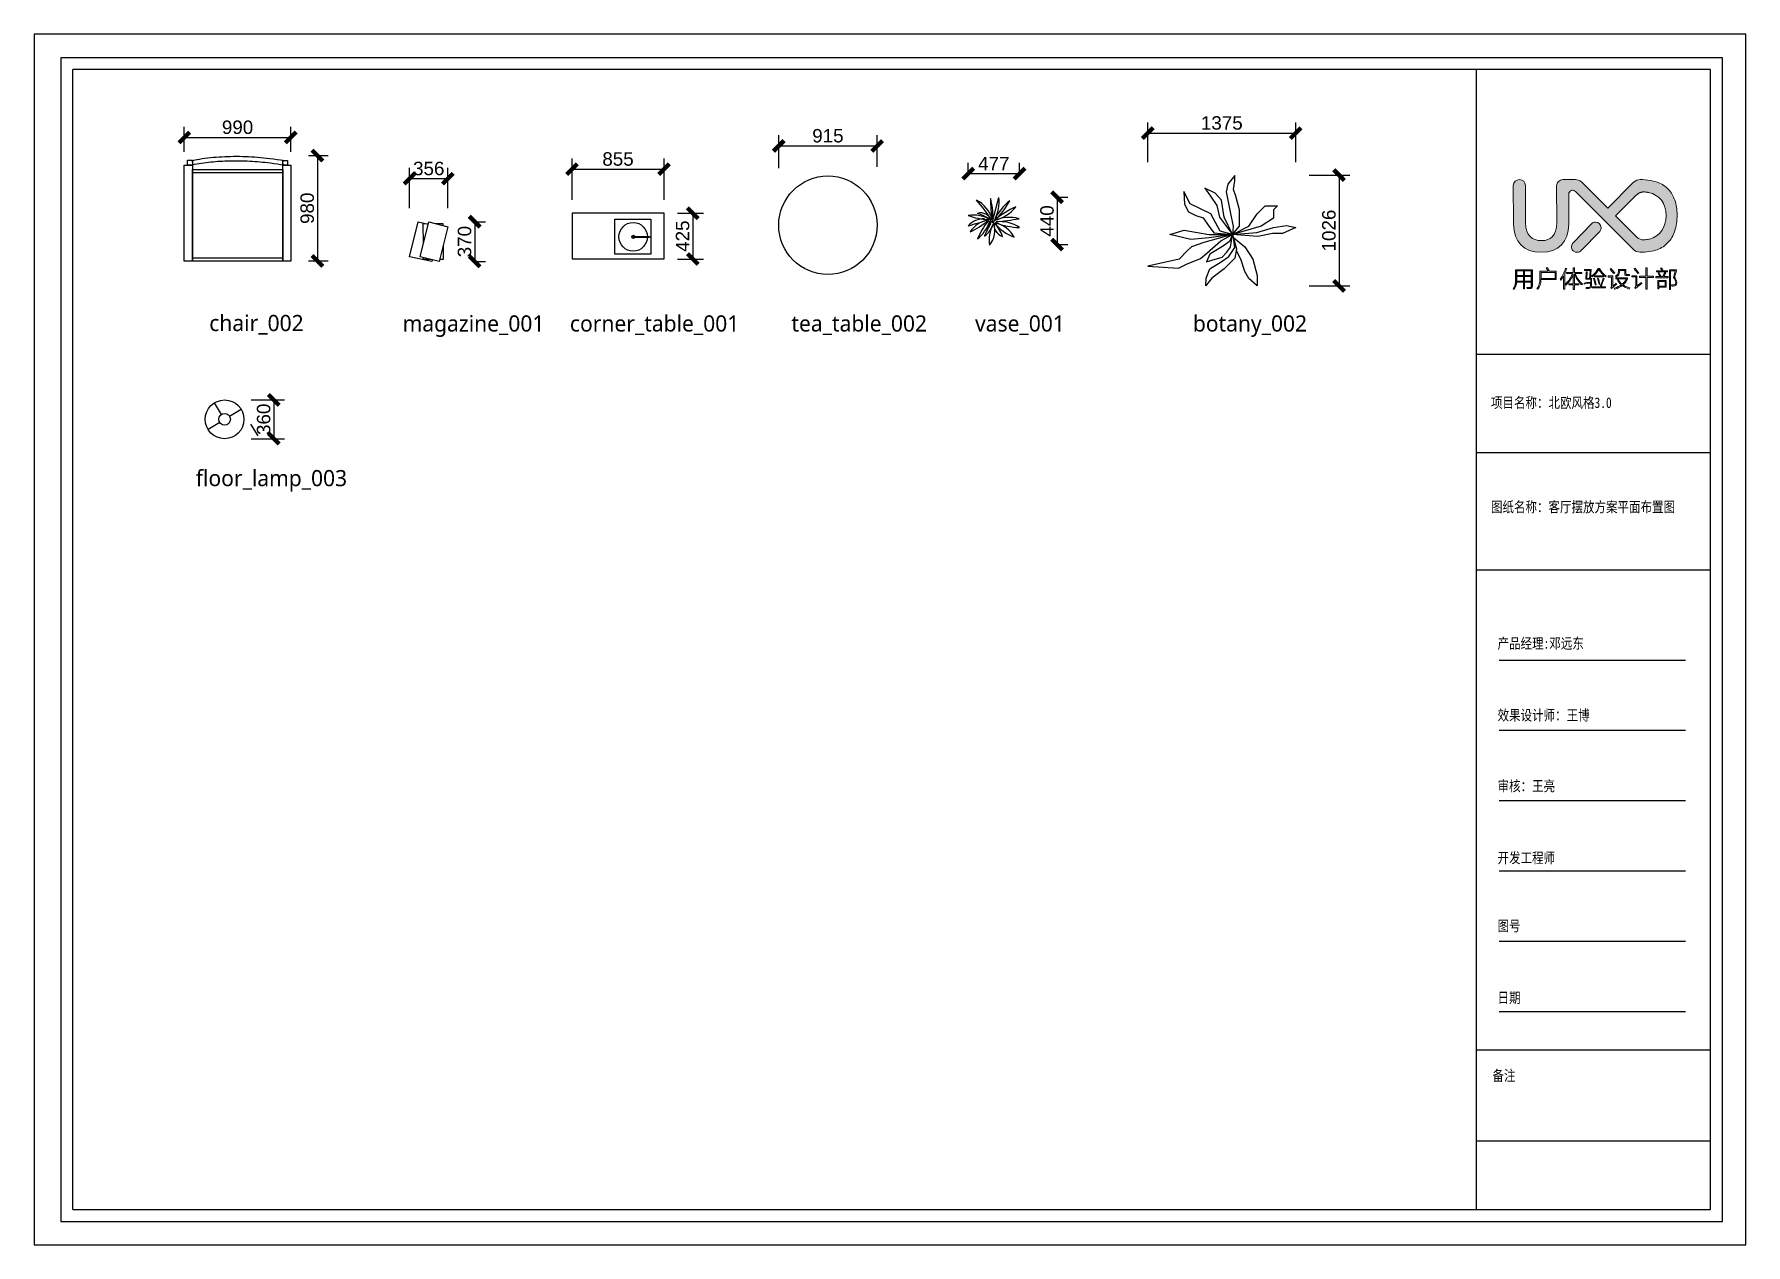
# Model space of a CAD drawing. Extents: x 96704 to 336282, y 34580 to 122302.
# Drawn here: x 134640 to 150548, y 93341 to 104589 of the extents above; entities that cross this region are included whole.
import ezdxf

# ---------------------------------------------------------------- set-up
doc = ezdxf.new("R2010")
doc.units = 0
doc.header["$LTSCALE"] = 1000
doc.header["$MEASUREMENT"] = 0
for name, color, linetype in [('_U+56FE_U+5C42 1', 7, 'Continuous'), ('A-WINDOW-门窗', 153, 'Continuous'), ('FF-PLANTS', 86, 'Continuous'), ('PM-家具', 146, 'Continuous')]:
    doc.layers.add(name, color=color, linetype=linetype)
doc.styles.add('ar', font='arial.ttf')
doc.styles.get("Standard").update_dxf_attribs({"font": 'gbenor.shx', "bigfont": 'gbcbig.shx'})
doc.styles.add('WJ', font='', dxfattribs={"width": 0.8, "height": 135})
doc.styles.get('WJ').set_extended_font_data('FangSong_GB2312')
doc.dimstyles.new('1-50', dxfattribs={"dimscale": 50, "dimtxt": 2.5, "dimasz": 2, "dimexe": 2, "dimexo": 2.5, "dimgap": 0.6, "dimtad": 1, "dimdec": 0, "dimrnd": 0.005, "dimzin": 0, "dimdsep": 46, "dimtxsty": 'ar', "dimblk": 'ARCHTICK', "dimcen": 0.125, "dimclrd": 44, "dimclre": 44, "dimclrt": 50, "dimadec": 0, "dimazin": 0, "dimtfac": 1, "dimtdec": 0, "dimtix": 1, "dimtmove": 1, "dimatfit": 3, "dimldrblk": 'DOT', "dimfxl": 1, "dimtvp": 1, "dimtolj": 1, "dimtzin": 0, "dimarcsym": 0})

msp = doc.modelspace()

# ---------------------------------------------------------------- texts
at = {"char_height": 150, "width": 1434.402, "attachment_point": 1}
for s, insert in [('{\\fMicrosoft YaHei|b0|i0|c134|p34;chair_002}', (136267.2, 101980.7)), ('{\\fMicrosoft YaHei|b0|i0|c134|p34;magazine_001}', (138064.8, 101976.7)), ('{\\fMicrosoft YaHei|b0|i0|c134|p34;corner_table_001}', (139619.2, 101976.7)), ('{\\fMicrosoft YaHei|b0|i0|c134|p34;tea_table_002}', (141678, 101976.7)), ('{\\fMicrosoft YaHei|b0|i0|c134|p34;vase_001}', (143384.7, 101976.7)), ('{\\fMicrosoft YaHei|b0|i0|c134|p34;botany_002}', (145409.6, 101976.7)), ('{\\fMicrosoft YaHei|b0|i0|c134|p34;floor_lamp_003}', (136142, 100539.6))]:
    msp.add_mtext(s, dxfattribs=dict(at, insert=insert))

# ---------------------------------------------------------------- blocks, each defined once
blk = doc.blocks.new('block 3')
at = {"layer": '_U+56FE_U+5C42 1'}
h = blk.add_hatch(color=251, dxfattribs=at)
h.dxf.hatch_style = 2
edge = h.paths.add_edge_path()
edge.add_spline(control_points=[(83, -165.97), (83.54, -165.97), (83.64, -165.85), (83.64, -165.39), (83.64, -165.39), (83.64, -164.17), (83.64, -164.17), (83.64, -164.17), (81.39, -164.17), (81.39, -164.17), (81.39, -164.17), (81.39, -166.43), (81.39, -166.43), (81.39, -166.43), (81.02, -166.43), (81.02, -166.43), (81.02, -166.43), (81.02, -164.17), (81.02, -164.17), (81.02, -164.17), (78.75, -164.17), (78.75, -164.17), (78.69, -165.15), (78.46, -165.75), (77.94, -166.61), (77.94, -166.61), (77.58, -166.43), (77.58, -166.43), (78.29, -165.35), (78.4, -164.82), (78.4, -163.1), (78.4, -163.1), (78.4, -159.99), (78.4, -159.99), (78.4, -159.99), (84.02, -159.99), (84.02, -159.99), (84.02, -159.99), (84.02, -165.51), (84.02, -165.51), (84.02, -166.15), (83.82, -166.34), (83.12, -166.34), (83.12, -166.34), (82.23, -166.34), (82.23, -166.34), (82.23, -166.34), (82.17, -165.97), (82.17, -165.97), (82.17, -165.97), (83, -165.97), (83, -165.97)], knot_values=[0, 0, 0, 0, 1, 1, 1, 2, 2, 2, 3, 3, 3, 4, 4, 4, 5, 5, 5, 6, 6, 6, 7, 7, 7, 8, 8, 8, 9, 9, 9, 10, 10, 10, 11, 11, 11, 12, 12, 12, 13, 13, 13, 14, 14, 14, 15, 15, 15, 16, 16, 16, 17, 17, 17, 17], degree=3, periodic=0)
edge = h.paths.add_edge_path()
edge.add_spline(control_points=[(78.78, -163.81), (78.78, -163.81), (81.02, -163.81), (81.02, -163.81), (81.02, -163.81), (81.02, -162.3), (81.02, -162.3), (81.02, -162.3), (78.78, -162.3), (78.78, -162.3), (78.78, -162.3), (78.78, -163.23), (78.78, -163.23), (78.78, -163.43), (78.78, -163.63), (78.78, -163.81)], knot_values=[0, 0, 0, 0, 1, 1, 1, 2, 2, 2, 3, 3, 3, 4, 4, 4, 5, 5, 5, 5], degree=3, periodic=0)
h.paths.add_polyline_path([(78.78, -161.94), (81.02, -161.94), (81.02, -160.36), (78.78, -160.36)])
h.paths.add_polyline_path([(81.39, -160.36), (81.39, -161.94), (83.64, -161.94), (83.64, -160.36)])
h.paths.add_polyline_path([(81.39, -163.81), (83.64, -163.81), (83.64, -162.3), (81.39, -162.3)])
h = blk.add_hatch(color=251, dxfattribs=at)
h.dxf.hatch_style = 2
edge = h.paths.add_edge_path()
edge.add_spline(control_points=[(89.72, -160.53), (89.72, -160.53), (92, -160.53), (92, -160.53), (92, -160.53), (92, -163.29), (92, -163.29), (92, -163.29), (86.89, -163.29), (86.89, -163.29), (86.83, -164.83), (86.58, -165.54), (85.88, -166.56), (85.88, -166.56), (85.51, -166.36), (85.51, -166.36), (86.33, -165.24), (86.52, -164.54), (86.52, -162.49), (86.52, -162.49), (86.52, -160.53), (86.52, -160.53), (86.52, -160.53), (89.26, -160.53), (89.26, -160.53), (89.26, -160.53), (88.66, -159.41), (88.66, -159.41), (88.66, -159.41), (89.06, -159.28), (89.06, -159.28), (89.06, -159.28), (89.72, -160.53), (89.72, -160.53)], knot_values=[0, 0, 0, 0, 1, 1, 1, 2, 2, 2, 3, 3, 3, 4, 4, 4, 5, 5, 5, 6, 6, 6, 7, 7, 7, 8, 8, 8, 9, 9, 9, 10, 10, 10, 11, 11, 11, 11], degree=3, periodic=0)
edge = h.paths.add_edge_path()
edge.add_spline(control_points=[(86.9, -162.92), (86.9, -162.92), (91.62, -162.92), (91.62, -162.92), (91.62, -162.92), (91.62, -160.88), (91.62, -160.88), (91.62, -160.88), (86.9, -160.88), (86.9, -160.88), (86.9, -160.88), (86.9, -162.41), (86.9, -162.41), (86.9, -162.6), (86.9, -162.76), (86.9, -162.92)], knot_values=[0, 0, 0, 0, 1, 1, 1, 2, 2, 2, 3, 3, 3, 4, 4, 4, 5, 5, 5, 5], degree=3, periodic=0)
h = blk.add_hatch(color=251, dxfattribs=at)
h.dxf.hatch_style = 2
edge = h.paths.add_edge_path()
edge.add_spline(control_points=[(94.47, -162.05), (94.18, -162.6), (93.86, -163.11), (93.52, -163.54), (93.52, -163.54), (93.36, -163.13), (93.36, -163.13), (94.04, -162.23), (94.71, -160.85), (95.12, -159.48), (95.12, -159.48), (95.49, -159.54), (95.49, -159.54), (95.31, -160.15), (95.1, -160.75), (94.84, -161.31), (94.84, -161.31), (94.84, -166.53), (94.84, -166.53), (94.84, -166.53), (94.47, -166.53), (94.47, -166.53), (94.47, -166.53), (94.47, -162.05), (94.47, -162.05)], knot_values=[0, 0, 0, 0, 1, 1, 1, 2, 2, 2, 3, 3, 3, 4, 4, 4, 5, 5, 5, 6, 6, 6, 7, 7, 7, 8, 8, 8, 8], degree=3, periodic=0)
edge = h.paths.add_edge_path()
edge.add_spline(control_points=[(97.71, -165.11), (97.71, -165.11), (96.23, -165.11), (96.23, -165.11), (96.23, -165.11), (96.23, -164.76), (96.23, -164.76), (96.23, -164.76), (97.71, -164.76), (97.71, -164.76), (97.71, -164.76), (97.71, -161.48), (97.71, -161.48), (97.2, -162.84), (96.44, -163.98), (95.27, -165.12), (95.27, -165.12), (95.05, -164.79), (95.05, -164.79), (96.19, -163.73), (96.94, -162.61), (97.47, -161.25), (97.47, -161.25), (95.46, -161.25), (95.46, -161.25), (95.46, -161.25), (95.46, -160.88), (95.46, -160.88), (95.46, -160.88), (97.71, -160.88), (97.71, -160.88), (97.71, -160.88), (97.71, -159.41), (97.71, -159.41), (97.71, -159.41), (98.08, -159.41), (98.08, -159.41), (98.08, -159.41), (98.08, -160.88), (98.08, -160.88), (98.08, -160.88), (100.51, -160.88), (100.51, -160.88), (100.51, -160.88), (100.51, -161.25), (100.51, -161.25), (100.51, -161.25), (98.33, -161.25), (98.33, -161.25), (98.85, -162.61), (99.71, -163.83), (100.79, -164.77), (100.79, -164.77), (100.51, -165.11), (100.51, -165.11), (99.43, -164.11), (98.57, -162.78), (98.08, -161.41), (98.08, -161.41), (98.08, -164.76), (98.08, -164.76), (98.08, -164.76), (99.54, -164.76), (99.54, -164.76), (99.54, -164.76), (99.54, -165.11), (99.54, -165.11), (99.54, -165.11), (98.08, -165.11), (98.08, -165.11), (98.08, -165.11), (98.08, -166.58), (98.08, -166.58), (98.08, -166.58), (97.71, -166.58), (97.71, -166.58), (97.71, -166.58), (97.71, -165.11), (97.71, -165.11)], knot_values=[0, 0, 0, 0, 1, 1, 1, 2, 2, 2, 3, 3, 3, 4, 4, 4, 5, 5, 5, 6, 6, 6, 7, 7, 7, 8, 8, 8, 9, 9, 9, 10, 10, 10, 11, 11, 11, 12, 12, 12, 13, 13, 13, 14, 14, 14, 15, 15, 15, 16, 16, 16, 17, 17, 17, 18, 18, 18, 19, 19, 19, 20, 20, 20, 21, 21, 21, 22, 22, 22, 23, 23, 23, 24, 24, 24, 25, 25, 25, 26, 26, 26, 26], degree=3, periodic=0)
h = blk.add_hatch(color=251, dxfattribs=at)
h.dxf.hatch_style = 2
edge = h.paths.add_edge_path()
edge.add_spline(control_points=[(101.34, -164.82), (101.34, -164.82), (101.32, -164.49), (101.32, -164.49), (101.56, -164.45), (103.02, -164.21), (103.22, -164.17), (103.22, -164.17), (103.23, -164.49), (103.23, -164.49), (103.06, -164.52), (101.57, -164.78), (101.34, -164.82)], knot_values=[0, 0, 0, 0, 1, 1, 1, 2, 2, 2, 3, 3, 3, 4, 4, 4, 4], degree=3, periodic=0)
edge = h.paths.add_edge_path()
edge.add_spline(control_points=[(102.68, -165.94), (103.28, -165.94), (103.43, -165.82), (103.44, -165.31), (103.44, -165.31), (103.53, -163.22), (103.53, -163.22), (103.53, -163.22), (101.85, -163.22), (101.85, -163.22), (101.85, -163.22), (102.03, -160.68), (102.03, -160.68), (102.03, -160.68), (102.35, -160.68), (102.35, -160.68), (102.35, -160.68), (102.19, -162.91), (102.19, -162.91), (102.19, -162.91), (103.18, -162.91), (103.18, -162.91), (103.18, -162.91), (103.37, -160.25), (103.37, -160.25), (103.37, -160.25), (101.5, -160.25), (101.5, -160.25), (101.5, -160.25), (101.5, -159.92), (101.5, -159.92), (101.5, -159.92), (103.7, -159.92), (103.7, -159.92), (103.7, -159.92), (103.51, -162.91), (103.51, -162.91), (103.51, -162.91), (103.86, -162.91), (103.86, -162.91), (103.84, -163.5), (103.8, -164.65), (103.76, -165.42), (103.73, -166.08), (103.52, -166.24), (102.77, -166.24), (102.77, -166.24), (102.01, -166.24), (102.01, -166.24), (102.01, -166.24), (101.96, -165.94), (101.96, -165.94), (101.96, -165.94), (102.68, -165.94), (102.68, -165.94)], knot_values=[0, 0, 0, 0, 1, 1, 1, 2, 2, 2, 3, 3, 3, 4, 4, 4, 5, 5, 5, 6, 6, 6, 7, 7, 7, 8, 8, 8, 9, 9, 9, 10, 10, 10, 11, 11, 11, 12, 12, 12, 13, 13, 13, 14, 14, 14, 15, 15, 15, 16, 16, 16, 17, 17, 17, 18, 18, 18, 18], degree=3, periodic=0)
edge = h.paths.add_edge_path()
edge.add_spline(control_points=[(106.27, -159.92), (105.72, -160.86), (105.01, -161.69), (104.02, -162.43), (104.02, -162.43), (103.8, -162.15), (103.8, -162.15), (104.82, -161.39), (105.56, -160.52), (106.05, -159.54), (106.05, -159.54), (106.49, -159.54), (106.49, -159.54), (106.98, -160.56), (107.73, -161.42), (108.73, -162.15), (108.73, -162.15), (108.51, -162.43), (108.51, -162.43), (107.53, -161.7), (106.82, -160.87), (106.27, -159.92)], knot_values=[0, 0, 0, 0, 1, 1, 1, 2, 2, 2, 3, 3, 3, 4, 4, 4, 5, 5, 5, 6, 6, 6, 7, 7, 7, 7], degree=3, periodic=0)
edge = h.paths.add_edge_path()
edge.add_spline(control_points=[(107.05, -165.73), (107.05, -165.73), (108.51, -165.73), (108.51, -165.73), (108.51, -165.73), (108.51, -166.09), (108.51, -166.09), (108.51, -166.09), (104.02, -166.09), (104.02, -166.09), (104.02, -166.09), (104.02, -165.73), (104.02, -165.73), (104.02, -165.73), (106.71, -165.73), (106.71, -165.73), (107.02, -164.91), (107.43, -163.69), (107.68, -162.86), (107.68, -162.86), (107.99, -162.96), (107.99, -162.96), (107.74, -163.72), (107.34, -164.95), (107.05, -165.73)], knot_values=[0, 0, 0, 0, 1, 1, 1, 2, 2, 2, 3, 3, 3, 4, 4, 4, 5, 5, 5, 6, 6, 6, 7, 7, 7, 8, 8, 8, 8], degree=3, periodic=0)
edge = h.paths.add_edge_path()
edge.add_spline(control_points=[(104.48, -162.95), (104.48, -162.95), (104.77, -162.86), (104.77, -162.86), (104.94, -163.41), (105.26, -164.5), (105.4, -165.08), (105.4, -165.08), (105.1, -165.17), (105.1, -165.17), (104.95, -164.58), (104.64, -163.49), (104.48, -162.95)], knot_values=[0, 0, 0, 0, 1, 1, 1, 2, 2, 2, 3, 3, 3, 4, 4, 4, 4], degree=3, periodic=0)
h.paths.add_polyline_path([(104.77, -162.37), (104.77, -162.02), (107.77, -162.02), (107.77, -162.37)])
edge = h.paths.add_edge_path()
edge.add_spline(control_points=[(105.77, -162.86), (105.77, -162.86), (106.08, -162.78), (106.08, -162.78), (106.24, -163.27), (106.51, -164.28), (106.63, -164.82), (106.63, -164.82), (106.33, -164.9), (106.33, -164.9), (106.2, -164.36), (105.94, -163.37), (105.77, -162.86)], knot_values=[0, 0, 0, 0, 1, 1, 1, 2, 2, 2, 3, 3, 3, 4, 4, 4, 4], degree=3, periodic=0)
h = blk.add_hatch(color=251, dxfattribs=at)
h.dxf.hatch_style = 2
edge = h.paths.add_edge_path()
edge.add_spline(control_points=[(110.49, -166.28), (110.49, -166.28), (110.24, -166), (110.24, -166), (110.54, -165.85), (110.54, -165.7), (110.54, -165.54), (110.54, -165.54), (110.54, -162.45), (110.54, -162.45), (110.54, -162.45), (109.34, -162.45), (109.34, -162.45), (109.34, -162.45), (109.34, -162.09), (109.34, -162.09), (109.34, -162.09), (110.92, -162.09), (110.92, -162.09), (110.92, -162.09), (110.92, -165.47), (110.92, -165.47), (110.92, -165.47), (112.07, -164.56), (112.07, -164.56), (112.07, -164.56), (112.23, -164.9), (112.23, -164.9), (112.05, -165.03), (111.18, -165.72), (110.49, -166.28)], knot_values=[0, 0, 0, 0, 1, 1, 1, 2, 2, 2, 3, 3, 3, 4, 4, 4, 5, 5, 5, 6, 6, 6, 7, 7, 7, 8, 8, 8, 9, 9, 9, 10, 10, 10, 10], degree=3, periodic=0)
edge = h.paths.add_edge_path()
edge.add_spline(control_points=[(110.04, -159.82), (110.04, -159.82), (110.34, -159.58), (110.34, -159.58), (110.65, -159.93), (111.26, -160.64), (111.57, -161.03), (111.57, -161.03), (111.24, -161.29), (111.24, -161.29), (110.95, -160.91), (110.35, -160.18), (110.04, -159.82)], knot_values=[0, 0, 0, 0, 1, 1, 1, 2, 2, 2, 3, 3, 3, 4, 4, 4, 4], degree=3, periodic=0)
edge = h.paths.add_edge_path()
edge.add_spline(control_points=[(115.81, -162.73), (115.81, -162.73), (115.81, -163.07), (115.81, -163.07), (115.53, -163.84), (115.07, -164.5), (114.38, -165.07), (114.95, -165.47), (115.68, -165.81), (116.59, -166.12), (116.59, -166.12), (116.43, -166.49), (116.43, -166.49), (115.48, -166.14), (114.71, -165.75), (114.08, -165.3), (113.45, -165.75), (112.65, -166.15), (111.65, -166.52), (111.65, -166.52), (111.44, -166.17), (111.44, -166.17), (112.4, -165.84), (113.17, -165.47), (113.77, -165.06), (113.14, -164.53), (112.69, -163.93), (112.38, -163.22), (112.38, -163.22), (112.63, -163.07), (112.63, -163.07), (112.63, -163.07), (111.93, -163.07), (111.93, -163.07), (111.93, -163.07), (111.93, -162.73), (111.93, -162.73), (111.93, -162.73), (115.81, -162.73), (115.81, -162.73)], knot_values=[0, 0, 0, 0, 1, 1, 1, 2, 2, 2, 3, 3, 3, 4, 4, 4, 5, 5, 5, 6, 6, 6, 7, 7, 7, 8, 8, 8, 9, 9, 9, 10, 10, 10, 11, 11, 11, 12, 12, 12, 13, 13, 13, 13], degree=3, periodic=0)
edge = h.paths.add_edge_path()
edge.add_spline(control_points=[(115.68, -161.98), (115.16, -162), (114.97, -161.86), (114.97, -161.37), (114.97, -161.37), (114.97, -160.29), (114.97, -160.29), (114.97, -160.29), (113.18, -160.29), (113.18, -160.29), (113.18, -160.29), (113.18, -160.83), (113.18, -160.83), (113.18, -161.4), (112.88, -161.95), (112.09, -162.45), (112.09, -162.45), (111.83, -162.18), (111.83, -162.18), (112.59, -161.69), (112.82, -161.27), (112.82, -160.67), (112.82, -160.67), (112.82, -159.95), (112.82, -159.95), (112.82, -159.95), (115.34, -159.95), (115.34, -159.95), (115.34, -159.95), (115.34, -161.21), (115.34, -161.21), (115.34, -161.56), (115.46, -161.63), (115.84, -161.63), (115.84, -161.63), (116.56, -161.63), (116.56, -161.63), (116.56, -161.63), (116.52, -161.98), (116.52, -161.98), (116.52, -161.98), (115.68, -161.98), (115.68, -161.98)], knot_values=[0, 0, 0, 0, 1, 1, 1, 2, 2, 2, 3, 3, 3, 4, 4, 4, 5, 5, 5, 6, 6, 6, 7, 7, 7, 8, 8, 8, 9, 9, 9, 10, 10, 10, 11, 11, 11, 12, 12, 12, 13, 13, 13, 14, 14, 14, 14], degree=3, periodic=0)
edge = h.paths.add_edge_path()
edge.add_spline(control_points=[(114.07, -164.84), (114.73, -164.33), (115.15, -163.74), (115.4, -163.07), (115.4, -163.07), (112.72, -163.07), (112.72, -163.07), (113.03, -163.77), (113.46, -164.35), (114.07, -164.84)], knot_values=[0, 0, 0, 0, 1, 1, 1, 2, 2, 2, 3, 3, 3, 3], degree=3, periodic=0)
h = blk.add_hatch(color=251, dxfattribs=at)
h.dxf.hatch_style = 2
edge = h.paths.add_edge_path()
edge.add_spline(control_points=[(118.53, -166.25), (118.53, -166.25), (118.29, -165.98), (118.29, -165.98), (118.6, -165.82), (118.6, -165.68), (118.6, -165.51), (118.6, -165.51), (118.6, -162.4), (118.6, -162.4), (118.6, -162.4), (117.32, -162.4), (117.32, -162.4), (117.32, -162.4), (117.32, -162.02), (117.32, -162.02), (117.32, -162.02), (118.98, -162.02), (118.98, -162.02), (118.98, -162.02), (118.98, -165.45), (118.98, -165.45), (118.98, -165.45), (120.54, -164.27), (120.54, -164.27), (120.54, -164.27), (120.67, -164.64), (120.67, -164.64), (120.42, -164.82), (119.3, -165.62), (118.53, -166.25)], knot_values=[0, 0, 0, 0, 1, 1, 1, 2, 2, 2, 3, 3, 3, 4, 4, 4, 5, 5, 5, 6, 6, 6, 7, 7, 7, 8, 8, 8, 9, 9, 9, 10, 10, 10, 10], degree=3, periodic=0)
edge = h.paths.add_edge_path()
edge.add_spline(control_points=[(118.07, -159.74), (118.07, -159.74), (118.37, -159.51), (118.37, -159.51), (118.7, -159.89), (119.34, -160.69), (119.64, -161.07), (119.64, -161.07), (119.32, -161.31), (119.32, -161.31), (119.03, -160.95), (118.4, -160.13), (118.07, -159.74)], knot_values=[0, 0, 0, 0, 1, 1, 1, 2, 2, 2, 3, 3, 3, 4, 4, 4, 4], degree=3, periodic=0)
h.paths.add_polyline_path([(122.02, -162.59), (119.84, -162.59), (119.84, -162.21), (122.02, -162.21), (122.02, -159.41), (122.4, -159.41), (122.4, -162.21), (124.6, -162.21), (124.6, -162.59), (122.4, -162.59), (122.4, -166.56), (122.02, -166.56)])
h = blk.add_hatch(color=251, dxfattribs=at)
h.dxf.hatch_style = 2
edge = h.paths.add_edge_path()
edge.add_spline(control_points=[(128.06, -162.32), (128.06, -162.32), (129.46, -162.32), (129.46, -162.32), (129.46, -162.32), (129.46, -162.68), (129.46, -162.68), (129.46, -162.68), (125.29, -162.68), (125.29, -162.68), (125.29, -162.68), (125.29, -162.32), (125.29, -162.32), (125.29, -162.32), (127.68, -162.32), (127.68, -162.32), (127.91, -161.9), (128.15, -161.39), (128.32, -160.98), (128.32, -160.98), (128.64, -161.09), (128.64, -161.09), (128.48, -161.48), (128.27, -161.92), (128.06, -162.32)], knot_values=[0, 0, 0, 0, 1, 1, 1, 2, 2, 2, 3, 3, 3, 4, 4, 4, 5, 5, 5, 6, 6, 6, 7, 7, 7, 8, 8, 8, 8], degree=3, periodic=0)
h.paths.add_polyline_path([(125.52, -160.75), (125.52, -160.41), (129.25, -160.41), (129.25, -160.75)])
h.paths.add_polyline_path([(125.97, -163.6), (128.8, -163.6), (128.8, -165.84), (126.32, -165.84), (126.32, -166.43), (125.97, -166.43)])
edge = h.paths.add_edge_path()
edge.add_spline(control_points=[(126.13, -161.12), (126.13, -161.12), (126.44, -160.98), (126.44, -160.98), (126.63, -161.31), (126.8, -161.66), (126.98, -162.04), (126.98, -162.04), (126.65, -162.17), (126.65, -162.17), (126.49, -161.8), (126.33, -161.46), (126.13, -161.12)], knot_values=[0, 0, 0, 0, 1, 1, 1, 2, 2, 2, 3, 3, 3, 4, 4, 4, 4], degree=3, periodic=0)
h.paths.add_polyline_path([(126.32, -165.49), (128.44, -165.49), (128.44, -163.94), (126.32, -163.94)])
edge = h.paths.add_edge_path()
edge.add_spline(control_points=[(126.92, -159.48), (126.92, -159.48), (127.27, -159.32), (127.27, -159.32), (127.46, -159.63), (127.62, -159.9), (127.78, -160.24), (127.78, -160.24), (127.42, -160.4), (127.42, -160.4), (127.28, -160.08), (127.12, -159.8), (126.92, -159.48)], knot_values=[0, 0, 0, 0, 1, 1, 1, 2, 2, 2, 3, 3, 3, 4, 4, 4, 4], degree=3, periodic=0)
edge = h.paths.add_edge_path()
edge.add_spline(control_points=[(129.91, -160.01), (129.91, -160.01), (132.25, -160.01), (132.25, -160.01), (132.25, -160.01), (132.25, -160.37), (132.25, -160.37), (132.25, -160.37), (131.58, -162.5), (131.58, -162.5), (132.15, -163.22), (132.36, -163.71), (132.36, -164.3), (132.36, -165.13), (132.03, -165.46), (131.17, -165.46), (131.17, -165.46), (130.71, -165.46), (130.71, -165.46), (130.71, -165.46), (130.63, -165.11), (130.63, -165.11), (130.63, -165.11), (131.06, -165.11), (131.06, -165.11), (131.74, -165.11), (131.99, -164.88), (131.99, -164.25), (131.99, -163.73), (131.77, -163.23), (131.21, -162.57), (131.21, -162.57), (131.86, -160.37), (131.86, -160.37), (131.86, -160.37), (130.28, -160.37), (130.28, -160.37), (130.28, -160.37), (130.28, -166.59), (130.28, -166.59), (130.28, -166.59), (129.91, -166.59), (129.91, -166.59), (129.91, -166.59), (129.91, -160.01), (129.91, -160.01)], knot_values=[0, 0, 0, 0, 1, 1, 1, 2, 2, 2, 3, 3, 3, 4, 4, 4, 5, 5, 5, 6, 6, 6, 7, 7, 7, 8, 8, 8, 9, 9, 9, 10, 10, 10, 11, 11, 11, 12, 12, 12, 13, 13, 13, 14, 14, 14, 15, 15, 15, 15], degree=3, periodic=0)
at = {"layer": '_U+56FE_U+5C42 1', "lineweight": 0}
for points in [[(78.78, -161.94), (81.02, -161.94), (81.02, -160.36), (78.78, -160.36), (78.78, -161.94)], [(81.39, -160.36), (81.39, -161.94), (83.64, -161.94), (83.64, -160.36), (81.39, -160.36)], [(122.02, -162.59), (119.84, -162.59), (119.84, -162.21), (122.02, -162.21), (122.02, -159.41), (122.4, -159.41), (122.4, -162.21), (124.6, -162.21), (124.6, -162.59), (122.4, -162.59), (122.4, -166.56), (122.02, -166.56), (122.02, -162.59)], [(125.52, -160.75), (125.52, -160.41), (129.25, -160.41), (129.25, -160.75), (125.52, -160.75)], [(81.39, -163.81), (83.64, -163.81), (83.64, -162.3), (81.39, -162.3), (81.39, -163.81)], [(104.77, -162.37), (104.77, -162.02), (107.77, -162.02), (107.77, -162.37), (104.77, -162.37)], [(125.97, -163.6), (128.8, -163.6), (128.8, -165.84), (126.32, -165.84), (126.32, -166.43), (125.97, -166.43), (125.97, -163.6)], [(126.32, -165.49), (128.44, -165.49), (128.44, -163.94), (126.32, -163.94), (126.32, -165.49)]]:
    blk.add_lwpolyline(points, dxfattribs=at)
for points, knots in [([(83, -165.97), (83.54, -165.97), (83.64, -165.85), (83.64, -165.39), (83.64, -165.39), (83.64, -164.17), (83.64, -164.17), (83.64, -164.17), (81.39, -164.17), (81.39, -164.17), (81.39, -164.17), (81.39, -166.43), (81.39, -166.43), (81.39, -166.43), (81.02, -166.43), (81.02, -166.43), (81.02, -166.43), (81.02, -164.17), (81.02, -164.17), (81.02, -164.17), (78.75, -164.17), (78.75, -164.17), (78.69, -165.15), (78.46, -165.75), (77.94, -166.61), (77.94, -166.61), (77.58, -166.43), (77.58, -166.43), (78.29, -165.35), (78.4, -164.82), (78.4, -163.1), (78.4, -163.1), (78.4, -159.99), (78.4, -159.99), (78.4, -159.99), (84.02, -159.99), (84.02, -159.99), (84.02, -159.99), (84.02, -165.51), (84.02, -165.51), (84.02, -166.15), (83.82, -166.34), (83.12, -166.34), (83.12, -166.34), (82.23, -166.34), (82.23, -166.34), (82.23, -166.34), (82.17, -165.97), (82.17, -165.97), (82.17, -165.97), (83, -165.97), (83, -165.97)], [0, 0, 0, 0, 1, 1, 1, 2, 2, 2, 3, 3, 3, 4, 4, 4, 5, 5, 5, 6, 6, 6, 7, 7, 7, 8, 8, 8, 9, 9, 9, 10, 10, 10, 11, 11, 11, 12, 12, 12, 13, 13, 13, 14, 14, 14, 15, 15, 15, 16, 16, 16, 17, 17, 17, 17]), ([(89.72, -160.53), (89.72, -160.53), (92, -160.53), (92, -160.53), (92, -160.53), (92, -163.29), (92, -163.29), (92, -163.29), (86.89, -163.29), (86.89, -163.29), (86.83, -164.83), (86.58, -165.54), (85.88, -166.56), (85.88, -166.56), (85.51, -166.36), (85.51, -166.36), (86.33, -165.24), (86.52, -164.54), (86.52, -162.49), (86.52, -162.49), (86.52, -160.53), (86.52, -160.53), (86.52, -160.53), (89.26, -160.53), (89.26, -160.53), (89.26, -160.53), (88.66, -159.41), (88.66, -159.41), (88.66, -159.41), (89.06, -159.28), (89.06, -159.28), (89.06, -159.28), (89.72, -160.53), (89.72, -160.53)], [0, 0, 0, 0, 1, 1, 1, 2, 2, 2, 3, 3, 3, 4, 4, 4, 5, 5, 5, 6, 6, 6, 7, 7, 7, 8, 8, 8, 9, 9, 9, 10, 10, 10, 11, 11, 11, 11]), ([(94.47, -162.05), (94.18, -162.6), (93.86, -163.11), (93.52, -163.54), (93.52, -163.54), (93.36, -163.13), (93.36, -163.13), (94.04, -162.23), (94.71, -160.85), (95.12, -159.48), (95.12, -159.48), (95.49, -159.54), (95.49, -159.54), (95.31, -160.15), (95.1, -160.75), (94.84, -161.31), (94.84, -161.31), (94.84, -166.53), (94.84, -166.53), (94.84, -166.53), (94.47, -166.53), (94.47, -166.53), (94.47, -166.53), (94.47, -162.05), (94.47, -162.05)], [0, 0, 0, 0, 1, 1, 1, 2, 2, 2, 3, 3, 3, 4, 4, 4, 5, 5, 5, 6, 6, 6, 7, 7, 7, 8, 8, 8, 8]), ([(97.71, -165.11), (97.71, -165.11), (96.23, -165.11), (96.23, -165.11), (96.23, -165.11), (96.23, -164.76), (96.23, -164.76), (96.23, -164.76), (97.71, -164.76), (97.71, -164.76), (97.71, -164.76), (97.71, -161.48), (97.71, -161.48), (97.2, -162.84), (96.44, -163.98), (95.27, -165.12), (95.27, -165.12), (95.05, -164.79), (95.05, -164.79), (96.19, -163.73), (96.94, -162.61), (97.47, -161.25), (97.47, -161.25), (95.46, -161.25), (95.46, -161.25), (95.46, -161.25), (95.46, -160.88), (95.46, -160.88), (95.46, -160.88), (97.71, -160.88), (97.71, -160.88), (97.71, -160.88), (97.71, -159.41), (97.71, -159.41), (97.71, -159.41), (98.08, -159.41), (98.08, -159.41), (98.08, -159.41), (98.08, -160.88), (98.08, -160.88), (98.08, -160.88), (100.51, -160.88), (100.51, -160.88), (100.51, -160.88), (100.51, -161.25), (100.51, -161.25), (100.51, -161.25), (98.33, -161.25), (98.33, -161.25), (98.85, -162.61), (99.71, -163.83), (100.79, -164.77), (100.79, -164.77), (100.51, -165.11), (100.51, -165.11), (99.43, -164.11), (98.57, -162.78), (98.08, -161.41), (98.08, -161.41), (98.08, -164.76), (98.08, -164.76), (98.08, -164.76), (99.54, -164.76), (99.54, -164.76), (99.54, -164.76), (99.54, -165.11), (99.54, -165.11), (99.54, -165.11), (98.08, -165.11), (98.08, -165.11), (98.08, -165.11), (98.08, -166.58), (98.08, -166.58), (98.08, -166.58), (97.71, -166.58), (97.71, -166.58), (97.71, -166.58), (97.71, -165.11), (97.71, -165.11)], [0, 0, 0, 0, 1, 1, 1, 2, 2, 2, 3, 3, 3, 4, 4, 4, 5, 5, 5, 6, 6, 6, 7, 7, 7, 8, 8, 8, 9, 9, 9, 10, 10, 10, 11, 11, 11, 12, 12, 12, 13, 13, 13, 14, 14, 14, 15, 15, 15, 16, 16, 16, 17, 17, 17, 18, 18, 18, 19, 19, 19, 20, 20, 20, 21, 21, 21, 22, 22, 22, 23, 23, 23, 24, 24, 24, 25, 25, 25, 26, 26, 26, 26]), ([(102.68, -165.94), (103.28, -165.94), (103.43, -165.82), (103.44, -165.31), (103.44, -165.31), (103.53, -163.22), (103.53, -163.22), (103.53, -163.22), (101.85, -163.22), (101.85, -163.22), (101.85, -163.22), (102.03, -160.68), (102.03, -160.68), (102.03, -160.68), (102.35, -160.68), (102.35, -160.68), (102.35, -160.68), (102.19, -162.91), (102.19, -162.91), (102.19, -162.91), (103.18, -162.91), (103.18, -162.91), (103.18, -162.91), (103.37, -160.25), (103.37, -160.25), (103.37, -160.25), (101.5, -160.25), (101.5, -160.25), (101.5, -160.25), (101.5, -159.92), (101.5, -159.92), (101.5, -159.92), (103.7, -159.92), (103.7, -159.92), (103.7, -159.92), (103.51, -162.91), (103.51, -162.91), (103.51, -162.91), (103.86, -162.91), (103.86, -162.91), (103.84, -163.5), (103.8, -164.65), (103.76, -165.42), (103.73, -166.08), (103.52, -166.24), (102.77, -166.24), (102.77, -166.24), (102.01, -166.24), (102.01, -166.24), (102.01, -166.24), (101.96, -165.94), (101.96, -165.94), (101.96, -165.94), (102.68, -165.94), (102.68, -165.94)], [0, 0, 0, 0, 1, 1, 1, 2, 2, 2, 3, 3, 3, 4, 4, 4, 5, 5, 5, 6, 6, 6, 7, 7, 7, 8, 8, 8, 9, 9, 9, 10, 10, 10, 11, 11, 11, 12, 12, 12, 13, 13, 13, 14, 14, 14, 15, 15, 15, 16, 16, 16, 17, 17, 17, 18, 18, 18, 18]), ([(106.27, -159.92), (105.72, -160.86), (105.01, -161.69), (104.02, -162.43), (104.02, -162.43), (103.8, -162.15), (103.8, -162.15), (104.82, -161.39), (105.56, -160.52), (106.05, -159.54), (106.05, -159.54), (106.49, -159.54), (106.49, -159.54), (106.98, -160.56), (107.73, -161.42), (108.73, -162.15), (108.73, -162.15), (108.51, -162.43), (108.51, -162.43), (107.53, -161.7), (106.82, -160.87), (106.27, -159.92)], [0, 0, 0, 0, 1, 1, 1, 2, 2, 2, 3, 3, 3, 4, 4, 4, 5, 5, 5, 6, 6, 6, 7, 7, 7, 7]), ([(110.04, -159.82), (110.04, -159.82), (110.34, -159.58), (110.34, -159.58), (110.65, -159.93), (111.26, -160.64), (111.57, -161.03), (111.57, -161.03), (111.24, -161.29), (111.24, -161.29), (110.95, -160.91), (110.35, -160.18), (110.04, -159.82)], [0, 0, 0, 0, 1, 1, 1, 2, 2, 2, 3, 3, 3, 4, 4, 4, 4]), ([(115.68, -161.98), (115.16, -162), (114.97, -161.86), (114.97, -161.37), (114.97, -161.37), (114.97, -160.29), (114.97, -160.29), (114.97, -160.29), (113.18, -160.29), (113.18, -160.29), (113.18, -160.29), (113.18, -160.83), (113.18, -160.83), (113.18, -161.4), (112.88, -161.95), (112.09, -162.45), (112.09, -162.45), (111.83, -162.18), (111.83, -162.18), (112.59, -161.69), (112.82, -161.27), (112.82, -160.67), (112.82, -160.67), (112.82, -159.95), (112.82, -159.95), (112.82, -159.95), (115.34, -159.95), (115.34, -159.95), (115.34, -159.95), (115.34, -161.21), (115.34, -161.21), (115.34, -161.56), (115.46, -161.63), (115.84, -161.63), (115.84, -161.63), (116.56, -161.63), (116.56, -161.63), (116.56, -161.63), (116.52, -161.98), (116.52, -161.98), (116.52, -161.98), (115.68, -161.98), (115.68, -161.98)], [0, 0, 0, 0, 1, 1, 1, 2, 2, 2, 3, 3, 3, 4, 4, 4, 5, 5, 5, 6, 6, 6, 7, 7, 7, 8, 8, 8, 9, 9, 9, 10, 10, 10, 11, 11, 11, 12, 12, 12, 13, 13, 13, 14, 14, 14, 14]), ([(118.07, -159.74), (118.07, -159.74), (118.37, -159.51), (118.37, -159.51), (118.7, -159.89), (119.34, -160.69), (119.64, -161.07), (119.64, -161.07), (119.32, -161.31), (119.32, -161.31), (119.03, -160.95), (118.4, -160.13), (118.07, -159.74)], [0, 0, 0, 0, 1, 1, 1, 2, 2, 2, 3, 3, 3, 4, 4, 4, 4]), ([(126.92, -159.48), (126.92, -159.48), (127.27, -159.32), (127.27, -159.32), (127.46, -159.63), (127.62, -159.9), (127.78, -160.24), (127.78, -160.24), (127.42, -160.4), (127.42, -160.4), (127.28, -160.08), (127.12, -159.8), (126.92, -159.48)], [0, 0, 0, 0, 1, 1, 1, 2, 2, 2, 3, 3, 3, 4, 4, 4, 4]), ([(129.91, -160.01), (129.91, -160.01), (132.25, -160.01), (132.25, -160.01), (132.25, -160.01), (132.25, -160.37), (132.25, -160.37), (132.25, -160.37), (131.58, -162.5), (131.58, -162.5), (132.15, -163.22), (132.36, -163.71), (132.36, -164.3), (132.36, -165.13), (132.03, -165.46), (131.17, -165.46), (131.17, -165.46), (130.71, -165.46), (130.71, -165.46), (130.71, -165.46), (130.63, -165.11), (130.63, -165.11), (130.63, -165.11), (131.06, -165.11), (131.06, -165.11), (131.74, -165.11), (131.99, -164.88), (131.99, -164.25), (131.99, -163.73), (131.77, -163.23), (131.21, -162.57), (131.21, -162.57), (131.86, -160.37), (131.86, -160.37), (131.86, -160.37), (130.28, -160.37), (130.28, -160.37), (130.28, -160.37), (130.28, -166.59), (130.28, -166.59), (130.28, -166.59), (129.91, -166.59), (129.91, -166.59), (129.91, -166.59), (129.91, -160.01), (129.91, -160.01)], [0, 0, 0, 0, 1, 1, 1, 2, 2, 2, 3, 3, 3, 4, 4, 4, 5, 5, 5, 6, 6, 6, 7, 7, 7, 8, 8, 8, 9, 9, 9, 10, 10, 10, 11, 11, 11, 12, 12, 12, 13, 13, 13, 14, 14, 14, 15, 15, 15, 15]), ([(78.78, -163.81), (78.78, -163.81), (81.02, -163.81), (81.02, -163.81), (81.02, -163.81), (81.02, -162.3), (81.02, -162.3), (81.02, -162.3), (78.78, -162.3), (78.78, -162.3), (78.78, -162.3), (78.78, -163.23), (78.78, -163.23), (78.78, -163.43), (78.78, -163.63), (78.78, -163.81)], [0, 0, 0, 0, 1, 1, 1, 2, 2, 2, 3, 3, 3, 4, 4, 4, 5, 5, 5, 5]), ([(86.9, -162.92), (86.9, -162.92), (91.62, -162.92), (91.62, -162.92), (91.62, -162.92), (91.62, -160.88), (91.62, -160.88), (91.62, -160.88), (86.9, -160.88), (86.9, -160.88), (86.9, -160.88), (86.9, -162.41), (86.9, -162.41), (86.9, -162.6), (86.9, -162.76), (86.9, -162.92)], [0, 0, 0, 0, 1, 1, 1, 2, 2, 2, 3, 3, 3, 4, 4, 4, 5, 5, 5, 5]), ([(101.34, -164.82), (101.34, -164.82), (101.32, -164.49), (101.32, -164.49), (101.56, -164.45), (103.02, -164.21), (103.22, -164.17), (103.22, -164.17), (103.23, -164.49), (103.23, -164.49), (103.06, -164.52), (101.57, -164.78), (101.34, -164.82)], [0, 0, 0, 0, 1, 1, 1, 2, 2, 2, 3, 3, 3, 4, 4, 4, 4]), ([(107.05, -165.73), (107.05, -165.73), (108.51, -165.73), (108.51, -165.73), (108.51, -165.73), (108.51, -166.09), (108.51, -166.09), (108.51, -166.09), (104.02, -166.09), (104.02, -166.09), (104.02, -166.09), (104.02, -165.73), (104.02, -165.73), (104.02, -165.73), (106.71, -165.73), (106.71, -165.73), (107.02, -164.91), (107.43, -163.69), (107.68, -162.86), (107.68, -162.86), (107.99, -162.96), (107.99, -162.96), (107.74, -163.72), (107.34, -164.95), (107.05, -165.73)], [0, 0, 0, 0, 1, 1, 1, 2, 2, 2, 3, 3, 3, 4, 4, 4, 5, 5, 5, 6, 6, 6, 7, 7, 7, 8, 8, 8, 8]), ([(104.48, -162.95), (104.48, -162.95), (104.77, -162.86), (104.77, -162.86), (104.94, -163.41), (105.26, -164.5), (105.4, -165.08), (105.4, -165.08), (105.1, -165.17), (105.1, -165.17), (104.95, -164.58), (104.64, -163.49), (104.48, -162.95)], [0, 0, 0, 0, 1, 1, 1, 2, 2, 2, 3, 3, 3, 4, 4, 4, 4]), ([(105.77, -162.86), (105.77, -162.86), (106.08, -162.78), (106.08, -162.78), (106.24, -163.27), (106.51, -164.28), (106.63, -164.82), (106.63, -164.82), (106.33, -164.9), (106.33, -164.9), (106.2, -164.36), (105.94, -163.37), (105.77, -162.86)], [0, 0, 0, 0, 1, 1, 1, 2, 2, 2, 3, 3, 3, 4, 4, 4, 4]), ([(110.49, -166.28), (110.49, -166.28), (110.24, -166), (110.24, -166), (110.54, -165.85), (110.54, -165.7), (110.54, -165.54), (110.54, -165.54), (110.54, -162.45), (110.54, -162.45), (110.54, -162.45), (109.34, -162.45), (109.34, -162.45), (109.34, -162.45), (109.34, -162.09), (109.34, -162.09), (109.34, -162.09), (110.92, -162.09), (110.92, -162.09), (110.92, -162.09), (110.92, -165.47), (110.92, -165.47), (110.92, -165.47), (112.07, -164.56), (112.07, -164.56), (112.07, -164.56), (112.23, -164.9), (112.23, -164.9), (112.05, -165.03), (111.18, -165.72), (110.49, -166.28)], [0, 0, 0, 0, 1, 1, 1, 2, 2, 2, 3, 3, 3, 4, 4, 4, 5, 5, 5, 6, 6, 6, 7, 7, 7, 8, 8, 8, 9, 9, 9, 10, 10, 10, 10]), ([(115.81, -162.73), (115.81, -162.73), (115.81, -163.07), (115.81, -163.07), (115.53, -163.84), (115.07, -164.5), (114.38, -165.07), (114.95, -165.47), (115.68, -165.81), (116.59, -166.12), (116.59, -166.12), (116.43, -166.49), (116.43, -166.49), (115.48, -166.14), (114.71, -165.75), (114.08, -165.3), (113.45, -165.75), (112.65, -166.15), (111.65, -166.52), (111.65, -166.52), (111.44, -166.17), (111.44, -166.17), (112.4, -165.84), (113.17, -165.47), (113.77, -165.06), (113.14, -164.53), (112.69, -163.93), (112.38, -163.22), (112.38, -163.22), (112.63, -163.07), (112.63, -163.07), (112.63, -163.07), (111.93, -163.07), (111.93, -163.07), (111.93, -163.07), (111.93, -162.73), (111.93, -162.73), (111.93, -162.73), (115.81, -162.73), (115.81, -162.73)], [0, 0, 0, 0, 1, 1, 1, 2, 2, 2, 3, 3, 3, 4, 4, 4, 5, 5, 5, 6, 6, 6, 7, 7, 7, 8, 8, 8, 9, 9, 9, 10, 10, 10, 11, 11, 11, 12, 12, 12, 13, 13, 13, 13]), ([(114.07, -164.84), (114.73, -164.33), (115.15, -163.74), (115.4, -163.07), (115.4, -163.07), (112.72, -163.07), (112.72, -163.07), (113.03, -163.77), (113.46, -164.35), (114.07, -164.84)], [0, 0, 0, 0, 1, 1, 1, 2, 2, 2, 3, 3, 3, 3]), ([(118.53, -166.25), (118.53, -166.25), (118.29, -165.98), (118.29, -165.98), (118.6, -165.82), (118.6, -165.68), (118.6, -165.51), (118.6, -165.51), (118.6, -162.4), (118.6, -162.4), (118.6, -162.4), (117.32, -162.4), (117.32, -162.4), (117.32, -162.4), (117.32, -162.02), (117.32, -162.02), (117.32, -162.02), (118.98, -162.02), (118.98, -162.02), (118.98, -162.02), (118.98, -165.45), (118.98, -165.45), (118.98, -165.45), (120.54, -164.27), (120.54, -164.27), (120.54, -164.27), (120.67, -164.64), (120.67, -164.64), (120.42, -164.82), (119.3, -165.62), (118.53, -166.25)], [0, 0, 0, 0, 1, 1, 1, 2, 2, 2, 3, 3, 3, 4, 4, 4, 5, 5, 5, 6, 6, 6, 7, 7, 7, 8, 8, 8, 9, 9, 9, 10, 10, 10, 10]), ([(128.06, -162.32), (128.06, -162.32), (129.46, -162.32), (129.46, -162.32), (129.46, -162.32), (129.46, -162.68), (129.46, -162.68), (129.46, -162.68), (125.29, -162.68), (125.29, -162.68), (125.29, -162.68), (125.29, -162.32), (125.29, -162.32), (125.29, -162.32), (127.68, -162.32), (127.68, -162.32), (127.91, -161.9), (128.15, -161.39), (128.32, -160.98), (128.32, -160.98), (128.64, -161.09), (128.64, -161.09), (128.48, -161.48), (128.27, -161.92), (128.06, -162.32)], [0, 0, 0, 0, 1, 1, 1, 2, 2, 2, 3, 3, 3, 4, 4, 4, 5, 5, 5, 6, 6, 6, 7, 7, 7, 8, 8, 8, 8]), ([(126.13, -161.12), (126.13, -161.12), (126.44, -160.98), (126.44, -160.98), (126.63, -161.31), (126.8, -161.66), (126.98, -162.04), (126.98, -162.04), (126.65, -162.17), (126.65, -162.17), (126.49, -161.8), (126.33, -161.46), (126.13, -161.12)], [0, 0, 0, 0, 1, 1, 1, 2, 2, 2, 3, 3, 3, 4, 4, 4, 4])]:
    blk.add_open_spline(points, degree=3, knots=knots, dxfattribs=at)
blk = doc.blocks.new('图框2')
at = {"layer": '_U+56FE_U+5C42 1'}
h = blk.add_hatch(color=256, dxfattribs=at)
h.dxf.hatch_style = 2
edge = h.paths.add_edge_path()
edge.add_spline(control_points=[(24322, 15641), (24301, 15704), (24269, 15758), (24227, 15802), (24185, 15847), (24134, 15881), (24072, 15905), (24011, 15928), (23903, 15948), (23814, 15949), (23814, 15949), (23813, 15949), (23813, 15949), (23812, 15949), (23812, 15949), (23812, 15949), (23811, 15949), (23809, 15949), (23808, 15949), (23808, 15949), (23808, 15949), (23808, 15949), (23771, 15948), (23737, 15934), (23711, 15911), (23710, 15910), (23710, 15910), (23709, 15909), (23709, 15909), (23705, 15905), (23705, 15905), (23705, 15905), (23705, 15905), (23704, 15904), (23704, 15904), (23326, 15526), (23326, 15526), (23326, 15526), (22953, 15899), (22953, 15899), (22951, 15900), (22950, 15902), (22948, 15903), (22945, 15906), (22942, 15909), (22940, 15911), (22907, 15940), (22869, 15947), (22846, 15949), (22846, 15949), (22844, 15949), (22844, 15949), (22843, 15949), (22843, 15949), (22843, 15949), (22843, 15949), (22840, 15949), (22840, 15949), (22837, 15949), (22835, 15949), (22835, 15949), (22835, 15949), (22835, 15949), (22835, 15949), (22835, 15949), (22659, 15949), (22659, 15949), (22659, 15949), (22659, 15949), (22659, 15949), (22659, 15949), (22658, 15949), (22658, 15949), (22608, 15949), (22568, 15908), (22568, 15858), (22568, 15858), (22568, 15858), (22568, 15858), (22567, 15855), (22567, 15852), (22567, 15849), (22567, 15849), (22570, 15311), (22570, 15311), (22568, 15112), (22478, 15044), (22342, 15043), (22207, 15046), (22106, 15108), (22106, 15311), (22106, 15311), (22106, 15333), (22106, 15333), (22106, 15333), (22106, 15859), (22106, 15859), (22106, 15859), (22106, 15860), (22106, 15861), (22104, 15910), (22065, 15949), (22015, 15949), (21966, 15949), (21926, 15910), (21925, 15861), (21925, 15860), (21925, 15859), (21925, 15859), (21925, 15859), (21925, 15858), (21925, 15858), (21925, 15858), (21925, 15858), (21925, 15858), (21925, 15858), (21925, 15858), (21925, 15858), (21925, 15858), (21927, 15333), (21927, 15333), (21927, 15333), (21927, 15333), (21927, 15333), (21927, 15333), (21927, 15311), (21927, 15311), (21927, 15305), (21927, 15299), (21927, 15294), (21927, 15294), (21927, 15286), (21927, 15286), (21927, 15286), (21927, 15286), (21927, 15286), (21936, 15025), (22078, 14870), (22337, 14870), (22602, 14870), (22739, 15023), (22748, 15286), (22748, 15286), (22749, 15286), (22749, 15286), (22749, 15286), (22749, 15315), (22749, 15315), (22749, 15315), (22749, 15333), (22749, 15333), (22749, 15333), (22749, 15732), (22749, 15732), (22749, 15732), (22749, 15732), (22749, 15732), (22749, 15733), (22749, 15734), (22749, 15735), (22749, 15756), (22761, 15775), (22779, 15784), (22780, 15785), (22781, 15785), (22783, 15786), (22783, 15786), (22783, 15786), (22783, 15786), (22789, 15789), (22797, 15791), (22805, 15791), (22834, 15791), (22853, 15766), (22853, 15766), (22853, 15766), (23701, 14918), (23701, 14918), (23702, 14917), (23703, 14916), (23704, 14916), (23730, 14889), (23765, 14872), (23805, 14871), (23805, 14871), (23805, 14870), (23805, 14870), (23894, 14869), (23994, 14885), (24058, 14908), (24122, 14930), (24176, 14970), (24220, 15015), (24264, 15060), (24298, 15117), (24320, 15186), (24343, 15254), (24355, 15334), (24355, 15426), (24355, 15506), (24344, 15577), (24322, 15641)], knot_values=[0, 0, 0, 0, 1, 1, 1, 2, 2, 2, 3, 3, 3, 4, 4, 4, 5, 5, 5, 6, 6, 6, 7, 7, 7, 8, 8, 8, 9, 9, 9, 10, 10, 10, 11, 11, 11, 12, 12, 12, 13, 13, 13, 14, 14, 14, 15, 15, 15, 16, 16, 16, 17, 17, 17, 18, 18, 18, 19, 19, 19, 20, 20, 20, 21, 21, 21, 22, 22, 22, 23, 23, 23, 24, 24, 24, 25, 25, 25, 26, 26, 26, 27, 27, 27, 28, 28, 28, 29, 29, 29, 30, 30, 30, 31, 31, 31, 32, 32, 32, 33, 33, 33, 34, 34, 34, 35, 35, 35, 36, 36, 36, 37, 37, 37, 38, 38, 38, 39, 39, 39, 40, 40, 40, 41, 41, 41, 42, 42, 42, 43, 43, 43, 44, 44, 44, 45, 45, 45, 46, 46, 46, 47, 47, 47, 48, 48, 48, 49, 49, 49, 50, 50, 50, 51, 51, 51, 52, 52, 52, 53, 53, 53, 54, 54, 54, 55, 55, 55, 56, 56, 56, 57, 57, 57, 58, 58, 58, 59, 59, 59, 60, 60, 60, 61, 61, 61, 62, 62, 62, 63, 63, 63, 64, 64, 64, 65, 65, 65, 66, 66, 66, 67, 67, 67, 67], degree=3, periodic=0)
edge = h.paths.add_edge_path()
edge.add_spline(control_points=[(23946, 15066), (23931, 15062), (23909, 15058), (23880, 15055), (23879, 15054), (23878, 15054), (23877, 15054), (23876, 15054), (23876, 15054), (23875, 15054), (23875, 15054), (23875, 15054), (23875, 15054), (23871, 15054), (23867, 15054), (23863, 15054), (23823, 15054), (23787, 15069), (23760, 15093), (23760, 15093), (23760, 15093), (23760, 15093), (23758, 15094), (23726, 15126), (23714, 15138), (23714, 15138), (23714, 15138), (23714, 15138), (23714, 15138), (23443, 15409), (23443, 15409), (23443, 15409), (23753, 15720), (23753, 15720), (23753, 15720), (23753, 15720), (23753, 15720), (23756, 15723), (23759, 15725), (23761, 15727), (23764, 15730), (23767, 15732), (23769, 15734), (23770, 15735), (23771, 15735), (23772, 15736), (23775, 15738), (23778, 15740), (23781, 15742), (23782, 15743), (23783, 15743), (23784, 15744), (23787, 15746), (23790, 15747), (23793, 15749), (23794, 15750), (23795, 15750), (23797, 15751), (23800, 15752), (23802, 15754), (23805, 15755), (23807, 15755), (23809, 15756), (23811, 15757), (23813, 15758), (23816, 15759), (23819, 15759), (23821, 15760), (23823, 15761), (23826, 15761), (23828, 15762), (23830, 15763), (23833, 15763), (23836, 15764), (23839, 15764), (23842, 15764), (23844, 15765), (23845, 15765), (23847, 15765), (23852, 15766), (23857, 15766), (23863, 15766), (23865, 15766), (23867, 15766), (23870, 15766), (23876, 15765), (23881, 15765), (23887, 15764), (23888, 15764), (23890, 15764), (23891, 15764), (23894, 15763), (23897, 15763), (23900, 15762), (23906, 15761), (23911, 15761), (23916, 15760), (23917, 15759), (23919, 15759), (23921, 15759), (23924, 15758), (23927, 15758), (23930, 15757), (24097, 15722), (24191, 15597), (24191, 15416), (24191, 15240), (24102, 15109), (23946, 15066)], knot_values=[0, 0, 0, 0, 1, 1, 1, 2, 2, 2, 3, 3, 3, 4, 4, 4, 5, 5, 5, 6, 6, 6, 7, 7, 7, 8, 8, 8, 9, 9, 9, 10, 10, 10, 11, 11, 11, 12, 12, 12, 13, 13, 13, 14, 14, 14, 15, 15, 15, 16, 16, 16, 17, 17, 17, 18, 18, 18, 19, 19, 19, 20, 20, 20, 21, 21, 21, 22, 22, 22, 23, 23, 23, 24, 24, 24, 25, 25, 25, 26, 26, 26, 27, 27, 27, 28, 28, 28, 29, 29, 29, 30, 30, 30, 31, 31, 31, 32, 32, 32, 33, 33, 33, 34, 34, 34, 35, 35, 35, 36, 36, 36, 36], degree=3, periodic=0)
h = blk.add_hatch(color=30, dxfattribs=at)
h.dxf.hatch_style = 2
edge = h.paths.add_edge_path()
edge.add_spline(control_points=[(23212, 15187), (23222, 15200), (23227, 15217), (23227, 15235), (23227, 15280), (23190, 15317), (23145, 15317), (23121, 15317), (23100, 15307), (23085, 15291), (23085, 15291), (23084, 15291), (23084, 15290), (23084, 15290), (22812, 15011), (22812, 15011), (22807, 15005), (22802, 14999), (22799, 14992), (22792, 14980), (22788, 14967), (22788, 14953), (22788, 14952), (22788, 14951), (22789, 14951), (22788, 14931), (22795, 14911), (22810, 14896), (22814, 14891), (22820, 14887), (22825, 14884), (22838, 14875), (22854, 14870), (22871, 14870), (22897, 14870), (22920, 14882), (22935, 14900), (22935, 14900), (23202, 15173), (23202, 15173), (23206, 15177), (23209, 15182), (23212, 15187)], knot_values=[0, 0, 0, 0, 1, 1, 1, 2, 2, 2, 3, 3, 3, 4, 4, 4, 5, 5, 5, 6, 6, 6, 7, 7, 7, 8, 8, 8, 9, 9, 9, 10, 10, 10, 11, 11, 11, 12, 12, 12, 13, 13, 13, 14, 14, 14, 14], degree=3, periodic=0)
at = {"color": 251}
for p, q in [((25027, 17757), (372, 17757)), ((372, 17757), (372, 493)), ((25027, 493), (25027, 17757)), ((372, 493), (25027, 493))]:
    blk.add_line(p, q, dxfattribs=at)
for p, q in [((24853, 17583), (546, 17583)), ((546, 667), (546, 17583)), ((21376, 667), (21376, 17583)), ((24853, 667), (24853, 17583)), ((21376, 13356), (24853, 13356)), ((21376, 11898), (24853, 11898)), ((21376, 10159), (24853, 10159)), ((21714, 8821), (24478, 8821)), ((21714, 7778), (24478, 7778)), ((21714, 6735), (24478, 6735)), ((21714, 5691), (24478, 5691)), ((21714, 4648), (24478, 4648)), ((21714, 3605), (24478, 3605)), ((21376, 3039), (24853, 3039)), ((21376, 1686), (24853, 1686)), ((546, 667), (24853, 667))]:
    blk.add_line(p, q)
blk.add_lwpolyline([(-25, 145), (25375, 145), (25375, 18105), (-25, 18105)], close=True)
at = {"layer": '_U+56FE_U+5C42 1', "lineweight": 0}
for points, knots in [([(24322, 15641), (24301, 15704), (24269, 15758), (24227, 15802), (24185, 15847), (24134, 15881), (24072, 15905), (24011, 15928), (23903, 15948), (23814, 15949), (23814, 15949), (23813, 15949), (23813, 15949), (23812, 15949), (23812, 15949), (23812, 15949), (23811, 15949), (23809, 15949), (23808, 15949), (23808, 15949), (23808, 15949), (23808, 15949), (23771, 15948), (23737, 15934), (23711, 15911), (23710, 15910), (23710, 15910), (23709, 15909), (23709, 15909), (23705, 15905), (23705, 15905), (23705, 15905), (23705, 15905), (23704, 15904), (23704, 15904), (23326, 15526), (23326, 15526), (23326, 15526), (22953, 15899), (22953, 15899), (22951, 15900), (22950, 15902), (22948, 15903), (22945, 15906), (22942, 15909), (22940, 15911), (22907, 15940), (22869, 15947), (22846, 15949), (22846, 15949), (22844, 15949), (22844, 15949), (22843, 15949), (22843, 15949), (22843, 15949), (22843, 15949), (22840, 15949), (22840, 15949), (22837, 15949), (22835, 15949), (22835, 15949), (22835, 15949), (22835, 15949), (22835, 15949), (22835, 15949), (22659, 15949), (22659, 15949), (22659, 15949), (22659, 15949), (22659, 15949), (22659, 15949), (22658, 15949), (22658, 15949), (22608, 15949), (22568, 15908), (22568, 15858), (22568, 15858), (22568, 15858), (22568, 15858), (22567, 15855), (22567, 15852), (22567, 15849), (22567, 15849), (22570, 15311), (22570, 15311), (22568, 15112), (22478, 15044), (22342, 15043), (22207, 15046), (22106, 15108), (22106, 15311), (22106, 15311), (22106, 15333), (22106, 15333), (22106, 15333), (22106, 15859), (22106, 15859), (22106, 15859), (22106, 15860), (22106, 15861), (22104, 15910), (22065, 15949), (22015, 15949), (21966, 15949), (21926, 15910), (21925, 15861), (21925, 15860), (21925, 15859), (21925, 15859), (21925, 15859), (21925, 15858), (21925, 15858), (21925, 15858), (21925, 15858), (21925, 15858), (21925, 15858), (21925, 15858), (21925, 15858), (21925, 15858), (21927, 15333), (21927, 15333), (21927, 15333), (21927, 15333), (21927, 15333), (21927, 15333), (21927, 15311), (21927, 15311), (21927, 15305), (21927, 15299), (21927, 15294), (21927, 15294), (21927, 15286), (21927, 15286), (21927, 15286), (21927, 15286), (21927, 15286), (21936, 15025), (22078, 14870), (22337, 14870), (22602, 14870), (22739, 15023), (22748, 15286), (22748, 15286), (22749, 15286), (22749, 15286), (22749, 15286), (22749, 15315), (22749, 15315), (22749, 15315), (22749, 15333), (22749, 15333), (22749, 15333), (22749, 15732), (22749, 15732), (22749, 15732), (22749, 15732), (22749, 15732), (22749, 15733), (22749, 15734), (22749, 15735), (22749, 15756), (22761, 15775), (22779, 15784), (22780, 15785), (22781, 15785), (22783, 15786), (22783, 15786), (22783, 15786), (22783, 15786), (22789, 15789), (22797, 15791), (22805, 15791), (22834, 15791), (22853, 15766), (22853, 15766), (22853, 15766), (23701, 14918), (23701, 14918), (23702, 14917), (23703, 14916), (23704, 14916), (23730, 14889), (23765, 14872), (23805, 14871), (23805, 14871), (23805, 14870), (23805, 14870), (23894, 14869), (23994, 14885), (24058, 14908), (24122, 14930), (24176, 14970), (24220, 15015), (24264, 15060), (24298, 15117), (24320, 15186), (24343, 15254), (24355, 15334), (24355, 15426), (24355, 15506), (24344, 15577), (24322, 15641)], [0, 0, 0, 0, 1, 1, 1, 2, 2, 2, 3, 3, 3, 4, 4, 4, 5, 5, 5, 6, 6, 6, 7, 7, 7, 8, 8, 8, 9, 9, 9, 10, 10, 10, 11, 11, 11, 12, 12, 12, 13, 13, 13, 14, 14, 14, 15, 15, 15, 16, 16, 16, 17, 17, 17, 18, 18, 18, 19, 19, 19, 20, 20, 20, 21, 21, 21, 22, 22, 22, 23, 23, 23, 24, 24, 24, 25, 25, 25, 26, 26, 26, 27, 27, 27, 28, 28, 28, 29, 29, 29, 30, 30, 30, 31, 31, 31, 32, 32, 32, 33, 33, 33, 34, 34, 34, 35, 35, 35, 36, 36, 36, 37, 37, 37, 38, 38, 38, 39, 39, 39, 40, 40, 40, 41, 41, 41, 42, 42, 42, 43, 43, 43, 44, 44, 44, 45, 45, 45, 46, 46, 46, 47, 47, 47, 48, 48, 48, 49, 49, 49, 50, 50, 50, 51, 51, 51, 52, 52, 52, 53, 53, 53, 54, 54, 54, 55, 55, 55, 56, 56, 56, 57, 57, 57, 58, 58, 58, 59, 59, 59, 60, 60, 60, 61, 61, 61, 62, 62, 62, 63, 63, 63, 64, 64, 64, 65, 65, 65, 66, 66, 66, 67, 67, 67, 67]), ([(23946, 15066), (23931, 15062), (23909, 15058), (23880, 15055), (23879, 15054), (23878, 15054), (23877, 15054), (23876, 15054), (23876, 15054), (23875, 15054), (23875, 15054), (23875, 15054), (23875, 15054), (23871, 15054), (23867, 15054), (23863, 15054), (23823, 15054), (23787, 15069), (23760, 15093), (23760, 15093), (23760, 15093), (23760, 15093), (23758, 15094), (23726, 15126), (23714, 15138), (23714, 15138), (23714, 15138), (23714, 15138), (23714, 15138), (23443, 15409), (23443, 15409), (23443, 15409), (23753, 15720), (23753, 15720), (23753, 15720), (23753, 15720), (23753, 15720), (23756, 15723), (23759, 15725), (23761, 15727), (23764, 15730), (23767, 15732), (23769, 15734), (23770, 15735), (23771, 15735), (23772, 15736), (23775, 15738), (23778, 15740), (23781, 15742), (23782, 15743), (23783, 15743), (23784, 15744), (23787, 15746), (23790, 15747), (23793, 15749), (23794, 15750), (23795, 15750), (23797, 15751), (23800, 15752), (23802, 15754), (23805, 15755), (23807, 15755), (23809, 15756), (23811, 15757), (23813, 15758), (23816, 15759), (23819, 15759), (23821, 15760), (23823, 15761), (23826, 15761), (23828, 15762), (23830, 15763), (23833, 15763), (23836, 15764), (23839, 15764), (23842, 15764), (23844, 15765), (23845, 15765), (23847, 15765), (23852, 15766), (23857, 15766), (23863, 15766), (23865, 15766), (23867, 15766), (23870, 15766), (23876, 15765), (23881, 15765), (23887, 15764), (23888, 15764), (23890, 15764), (23891, 15764), (23894, 15763), (23897, 15763), (23900, 15762), (23906, 15761), (23911, 15761), (23916, 15760), (23917, 15759), (23919, 15759), (23921, 15759), (23924, 15758), (23927, 15758), (23930, 15757), (24097, 15722), (24191, 15597), (24191, 15416), (24191, 15240), (24102, 15109), (23946, 15066)], [0, 0, 0, 0, 1, 1, 1, 2, 2, 2, 3, 3, 3, 4, 4, 4, 5, 5, 5, 6, 6, 6, 7, 7, 7, 8, 8, 8, 9, 9, 9, 10, 10, 10, 11, 11, 11, 12, 12, 12, 13, 13, 13, 14, 14, 14, 15, 15, 15, 16, 16, 16, 17, 17, 17, 18, 18, 18, 19, 19, 19, 20, 20, 20, 21, 21, 21, 22, 22, 22, 23, 23, 23, 24, 24, 24, 25, 25, 25, 26, 26, 26, 27, 27, 27, 28, 28, 28, 29, 29, 29, 30, 30, 30, 31, 31, 31, 32, 32, 32, 33, 33, 33, 34, 34, 34, 35, 35, 35, 36, 36, 36, 36]), ([(23212, 15187), (23222, 15200), (23227, 15217), (23227, 15235), (23227, 15280), (23190, 15317), (23145, 15317), (23121, 15317), (23100, 15307), (23085, 15291), (23085, 15291), (23084, 15291), (23084, 15290), (23084, 15290), (22812, 15011), (22812, 15011), (22807, 15005), (22802, 14999), (22799, 14992), (22792, 14980), (22788, 14967), (22788, 14953), (22788, 14952), (22788, 14951), (22789, 14951), (22788, 14931), (22795, 14911), (22810, 14896), (22814, 14891), (22820, 14887), (22825, 14884), (22838, 14875), (22854, 14870), (22871, 14870), (22897, 14870), (22920, 14882), (22935, 14900), (22935, 14900), (23202, 15173), (23202, 15173), (23206, 15177), (23209, 15182), (23212, 15187)], [0, 0, 0, 0, 1, 1, 1, 2, 2, 2, 3, 3, 3, 4, 4, 4, 5, 5, 5, 6, 6, 6, 7, 7, 7, 8, 8, 8, 9, 9, 9, 10, 10, 10, 11, 11, 11, 12, 12, 12, 13, 13, 13, 14, 14, 14, 14])]:
    blk.add_open_spline(points, degree=3, knots=knots, dxfattribs=at)
at = {"layer": '_U+56FE_U+5C42 1', "xscale": 44.31604225468261, "yscale": 44.31604225468261, "zscale": 44.31604225468261}
blk.add_blockref('block 3', (18485, 21702), dxfattribs=at)
at = {"attachment_point": 1, "style": 'WJ'}
for s, insert, char_height, width in [('项目名称：北欧风格3.0', (21593, 12717), 156.48, 1903.64), ('{\\fSimSun|b0|i0|c134|p2;图纸名称：客厅摆放方案平面布置图}', (21593, 11170), 156.48, 3037.95), ('{\\fSimSun|b0|i0|c134|p2;产品经理:邓远东}', (21691, 9146), 156.48, 1903.64), ('{\\fSimSun|b0|i0|c134|p2;效果设计师：王博}', (21691, 8081), 156.48, 1955.7), ('{\\fSimSun|b0|i0|c134|p2;审核：王亮}', (21691, 7030), 156.48, 936.03), ('{\\fSimSun|b0|i0|c134|p2;开发工程师}', (21691, 5965), 156.48, 936.03), ('图号', (21691, 4955), 156.5, 936.03), ('日期', (21691, 3890), 156.5, 936.03), ('{\\fSimSun|b0|i0|c134|p2;备注}', (21616, 2734), 156.48, 1247.5)]:
    blk.add_mtext(s, dxfattribs=dict(at, insert=insert, char_height=char_height, width=width))
blk = doc.blocks.new('_ArchTick')
at = {"color": 0, "linetype": 'ByBlock', "const_width": 0.4}
blk.add_lwpolyline([(-0.5, -0.5), (0.5, 0.5)], dxfattribs=at)
blk = doc.blocks.new('*D120')
at = {"layer": 'A-WINDOW-门窗', "color": 3, "lineweight": -2, "transparency": 16777216}
for p, q in [((139639, 103050), (139639, 103435)), ((140494, 103050), (140494, 103435)), ((139639, 103335), (140494, 103335))]:
    blk.add_line(p, q, dxfattribs=at)
at = {"layer": 'Defpoints', "color": 0, "transparency": 16777216}
for p in [(140494, 103335), (139639, 102925), (140494, 102925)]:
    blk.add_point(p, dxfattribs=at)
at = {"layer": 'A-WINDOW-门窗', "color": 3, "lineweight": -2, "transparency": 16777216, "xscale": 100, "yscale": 100, "zscale": 100, "rotation": 180}
blk.add_blockref('_ArchTick', (139639, 103335), dxfattribs=at)
at = {"layer": 'A-WINDOW-门窗', "color": 3, "lineweight": -2, "transparency": 16777216, "xscale": 100, "yscale": 100, "zscale": 100}
blk.add_blockref('_ArchTick', (140494, 103335), dxfattribs=at)
at = {"layer": 'A-WINDOW-门窗', "color": 255, "transparency": 16777216, "insert": (140066, 103429), "char_height": 125, "attachment_point": 5, "style": 'ar'}
blk.add_mtext('\\A1;855', dxfattribs=at)
blk = doc.blocks.new('_Dot')
at = {"color": 0, "linetype": 'ByBlock', "lineweight": -2}
blk.add_line((-0.5, 0), (-1, 0), dxfattribs=at)
at = {"color": 0, "linetype": 'ByBlock', "const_width": 0.5}
blk.add_lwpolyline([(-0.25, 0, 1), (0.25, 0, 1)], format="xyb", close=True, dxfattribs=at)
blk = doc.blocks.new('*D121')
at = {"layer": 'A-WINDOW-门窗', "color": 3, "lineweight": -2, "transparency": 16777216}
for p, q in [((138129, 102972), (138129, 103347)), ((138129, 103247), (138485, 103247)), ((138485, 102972), (138485, 103347))]:
    blk.add_line(p, q, dxfattribs=at)
at = {"layer": 'Defpoints', "color": 0, "transparency": 16777216}
for p in [(138485, 103247), (138129, 102847), (138485, 102847)]:
    blk.add_point(p, dxfattribs=at)
at = {"layer": 'A-WINDOW-门窗', "color": 3, "lineweight": -2, "transparency": 16777216, "xscale": 100, "yscale": 100, "zscale": 100, "rotation": 180}
blk.add_blockref('_ArchTick', (138129, 103247), dxfattribs=at)
at = {"layer": 'A-WINDOW-门窗', "color": 3, "lineweight": -2, "transparency": 16777216, "xscale": 100, "yscale": 100, "zscale": 100}
blk.add_blockref('_ArchTick', (138485, 103247), dxfattribs=at)
at = {"layer": 'A-WINDOW-门窗', "color": 255, "transparency": 16777216, "insert": (138307, 103341), "char_height": 125, "attachment_point": 5, "style": 'ar'}
blk.add_mtext('\\A1;356', dxfattribs=at)
blk = doc.blocks.new('*D122')
at = {"layer": 'A-WINDOW-门窗', "color": 3, "lineweight": -2, "transparency": 16777216}
for p, q in [((141560, 103344), (141560, 103651)), ((142475, 103356), (142475, 103651)), ((141560, 103551), (142475, 103551))]:
    blk.add_line(p, q, dxfattribs=at)
at = {"layer": 'Defpoints', "color": 0, "transparency": 16777216}
for p in [(142475, 103551), (141560, 103219), (142475, 103231)]:
    blk.add_point(p, dxfattribs=at)
at = {"layer": 'A-WINDOW-门窗', "color": 3, "lineweight": -2, "transparency": 16777216, "xscale": 100, "yscale": 100, "zscale": 100, "rotation": 180}
blk.add_blockref('_ArchTick', (141560, 103551), dxfattribs=at)
at = {"layer": 'A-WINDOW-门窗', "color": 3, "lineweight": -2, "transparency": 16777216, "xscale": 100, "yscale": 100, "zscale": 100}
blk.add_blockref('_ArchTick', (142475, 103551), dxfattribs=at)
at = {"layer": 'A-WINDOW-门窗', "color": 255, "transparency": 16777216, "insert": (142017, 103645), "char_height": 125, "attachment_point": 5, "style": 'ar'}
blk.add_mtext('\\A1;915', dxfattribs=at)
blk = doc.blocks.new('*D129')
at = {"layer": 'A-WINDOW-门窗', "color": 3, "lineweight": -2, "transparency": 16777216}
for p, q in [((136035, 103497), (136035, 103730)), ((137025, 103497), (137025, 103730)), ((136035, 103630), (137025, 103630))]:
    blk.add_line(p, q, dxfattribs=at)
at = {"layer": 'Defpoints', "color": 0, "transparency": 16777216}
for p in [(137025, 103630), (136035, 103372), (137025, 103372)]:
    blk.add_point(p, dxfattribs=at)
at = {"layer": 'A-WINDOW-门窗', "color": 3, "lineweight": -2, "transparency": 16777216, "xscale": 100, "yscale": 100, "zscale": 100, "rotation": 180}
blk.add_blockref('_ArchTick', (136035, 103630), dxfattribs=at)
at = {"layer": 'A-WINDOW-门窗', "color": 3, "lineweight": -2, "transparency": 16777216, "xscale": 100, "yscale": 100, "zscale": 100}
blk.add_blockref('_ArchTick', (137025, 103630), dxfattribs=at)
at = {"layer": 'A-WINDOW-门窗', "color": 255, "transparency": 16777216, "insert": (136530, 103724), "char_height": 125, "attachment_point": 5, "style": 'ar'}
blk.add_mtext('\\A1;990', dxfattribs=at)
blk = doc.blocks.new('*D130')
at = {"layer": 'A-WINDOW-门窗', "color": 3, "lineweight": -2, "transparency": 16777216}
for p, q in [((137188, 103462), (137372, 103462)), ((137272, 103462), (137272, 102482)), ((137188, 102482), (137372, 102482))]:
    blk.add_line(p, q, dxfattribs=at)
at = {"layer": 'Defpoints', "color": 0, "transparency": 16777216}
for p in [(137063, 103462), (137063, 102482), (137272, 102482)]:
    blk.add_point(p, dxfattribs=at)
at = {"layer": 'A-WINDOW-门窗', "color": 3, "lineweight": -2, "transparency": 16777216, "xscale": 100, "yscale": 100, "zscale": 100}
for p, rotation in [((137272, 103462), 90), ((137272, 102482), 270)]:
    blk.add_blockref('_ArchTick', p, dxfattribs=dict(at, rotation=rotation))
at = {"layer": 'A-WINDOW-门窗', "color": 255, "transparency": 16777216, "insert": (137178, 102972), "char_height": 125, "attachment_point": 5, "rotation": 90, "style": 'ar'}
blk.add_mtext('\\A1;980', dxfattribs=at)
blk = doc.blocks.new('*D131')
at = {"layer": 'A-WINDOW-门窗', "color": 3, "lineweight": -2, "transparency": 16777216}
for p, q in [((138731, 102847), (138834, 102847)), ((138734, 102847), (138734, 102477)), ((138731, 102477), (138834, 102477))]:
    blk.add_line(p, q, dxfattribs=at)
at = {"layer": 'Defpoints', "color": 0, "transparency": 16777216}
for p in [(138606, 102847), (138606, 102477), (138734, 102477)]:
    blk.add_point(p, dxfattribs=at)
at = {"layer": 'A-WINDOW-门窗', "color": 3, "lineweight": -2, "transparency": 16777216, "xscale": 100, "yscale": 100, "zscale": 100}
for p, rotation in [((138734, 102847), 90), ((138734, 102477), 270)]:
    blk.add_blockref('_ArchTick', p, dxfattribs=dict(at, rotation=rotation))
at = {"layer": 'A-WINDOW-门窗', "color": 255, "transparency": 16777216, "insert": (138640, 102662), "char_height": 125, "attachment_point": 5, "rotation": 90, "style": 'ar'}
blk.add_mtext('\\A1;370', dxfattribs=at)
blk = doc.blocks.new('*D132')
at = {"layer": 'A-WINDOW-门窗', "color": 3, "lineweight": -2, "transparency": 16777216}
for p, q in [((140619, 102925), (140861, 102925)), ((140761, 102925), (140761, 102500)), ((140619, 102500), (140861, 102500))]:
    blk.add_line(p, q, dxfattribs=at)
at = {"layer": 'Defpoints', "color": 0, "transparency": 16777216}
for p in [(140494, 102925), (140494, 102500), (140761, 102500)]:
    blk.add_point(p, dxfattribs=at)
at = {"layer": 'A-WINDOW-门窗', "color": 3, "lineweight": -2, "transparency": 16777216, "xscale": 100, "yscale": 100, "zscale": 100}
for p, rotation in [((140761, 102925), 90), ((140761, 102500), 270)]:
    blk.add_blockref('_ArchTick', p, dxfattribs=dict(at, rotation=rotation))
at = {"layer": 'A-WINDOW-门窗', "color": 255, "transparency": 16777216, "insert": (140667, 102713), "char_height": 125, "attachment_point": 5, "rotation": 90, "style": 'ar'}
blk.add_mtext('\\A1;425', dxfattribs=at)
blk = doc.blocks.new('*D133')
at = {"layer": 'A-WINDOW-门窗', "color": 3, "lineweight": -2, "transparency": 16777216}
for p, q in [((143321, 103274), (143321, 103394)), ((143321, 103294), (143798, 103294)), ((143798, 103274), (143798, 103394))]:
    blk.add_line(p, q, dxfattribs=at)
at = {"layer": 'Defpoints', "color": 0, "transparency": 16777216}
for p in [(143798, 103294), (143321, 103149), (143798, 103149)]:
    blk.add_point(p, dxfattribs=at)
at = {"layer": 'A-WINDOW-门窗', "color": 3, "lineweight": -2, "transparency": 16777216, "xscale": 100, "yscale": 100, "zscale": 100, "rotation": 180}
blk.add_blockref('_ArchTick', (143321, 103294), dxfattribs=at)
at = {"layer": 'A-WINDOW-门窗', "color": 3, "lineweight": -2, "transparency": 16777216, "xscale": 100, "yscale": 100, "zscale": 100}
blk.add_blockref('_ArchTick', (143798, 103294), dxfattribs=at)
at = {"layer": 'A-WINDOW-门窗', "color": 255, "transparency": 16777216, "insert": (143559, 103387), "char_height": 125, "attachment_point": 5, "style": 'ar'}
blk.add_mtext('\\A1;477', dxfattribs=at)
blk = doc.blocks.new('*D134')
at = {"layer": 'A-WINDOW-门窗', "color": 3, "lineweight": -2, "transparency": 16777216}
for p, q in [((144132, 103075), (144247, 103075)), ((144147, 103075), (144147, 102634)), ((144132, 102634), (144247, 102634))]:
    blk.add_line(p, q, dxfattribs=at)
at = {"layer": 'Defpoints', "color": 0, "transparency": 16777216}
for p in [(144007, 103075), (144007, 102634), (144147, 102634)]:
    blk.add_point(p, dxfattribs=at)
at = {"layer": 'A-WINDOW-门窗', "color": 3, "lineweight": -2, "transparency": 16777216, "xscale": 100, "yscale": 100, "zscale": 100}
for p, rotation in [((144147, 103075), 90), ((144147, 102634), 270)]:
    blk.add_blockref('_ArchTick', p, dxfattribs=dict(at, rotation=rotation))
at = {"layer": 'A-WINDOW-门窗', "color": 255, "transparency": 16777216, "insert": (144054, 102854), "char_height": 125, "attachment_point": 5, "rotation": 90, "style": 'ar'}
blk.add_mtext('\\A1;440', dxfattribs=at)
blk = doc.blocks.new('*D135')
at = {"layer": 'A-WINDOW-门窗', "color": 3, "lineweight": -2, "transparency": 16777216}
for p, q in [((144990, 103401), (144990, 103770)), ((146365, 103401), (146365, 103770)), ((144990, 103670), (146365, 103670))]:
    blk.add_line(p, q, dxfattribs=at)
at = {"layer": 'Defpoints', "color": 0, "transparency": 16777216}
for p in [(146365, 103670), (144990, 103276), (146365, 103276)]:
    blk.add_point(p, dxfattribs=at)
at = {"layer": 'A-WINDOW-门窗', "color": 3, "lineweight": -2, "transparency": 16777216, "xscale": 100, "yscale": 100, "zscale": 100, "rotation": 180}
blk.add_blockref('_ArchTick', (144990, 103670), dxfattribs=at)
at = {"layer": 'A-WINDOW-门窗', "color": 3, "lineweight": -2, "transparency": 16777216, "xscale": 100, "yscale": 100, "zscale": 100}
blk.add_blockref('_ArchTick', (146365, 103670), dxfattribs=at)
at = {"layer": 'A-WINDOW-门窗', "color": 255, "transparency": 16777216, "insert": (145678, 103764), "char_height": 125, "attachment_point": 5, "style": 'ar'}
blk.add_mtext('\\A1;1375', dxfattribs=at)
blk = doc.blocks.new('*D136')
at = {"layer": 'A-WINDOW-门窗', "color": 3, "lineweight": -2, "transparency": 16777216}
for p, q in [((146490, 103280), (146868, 103280)), ((146768, 103280), (146768, 102250)), ((146490, 102250), (146868, 102250))]:
    blk.add_line(p, q, dxfattribs=at)
at = {"layer": 'Defpoints', "color": 0, "transparency": 16777216}
for p in [(146365, 103280), (146365, 102250), (146768, 102250)]:
    blk.add_point(p, dxfattribs=at)
at = {"layer": 'A-WINDOW-门窗', "color": 3, "lineweight": -2, "transparency": 16777216, "xscale": 100, "yscale": 100, "zscale": 100}
for p, rotation in [((146768, 103280), 90), ((146768, 102250), 270)]:
    blk.add_blockref('_ArchTick', p, dxfattribs=dict(at, rotation=rotation))
at = {"layer": 'A-WINDOW-门窗', "color": 255, "transparency": 16777216, "insert": (146674, 102765), "char_height": 125, "attachment_point": 5, "rotation": 90, "style": 'ar'}
blk.add_mtext('\\A1;1026', dxfattribs=at)
blk = doc.blocks.new('3465465767')
for p, q in [((-126678, -21720), (-126743, -21801)), ((-126689, -21848), (-126678, -21769)), ((-126678, -21769), (-126678, -21720)), ((-127152, -21867), (-127145, -21987)), ((-127092, -21983), (-127152, -21867)), ((-126955, -21838), (-126903, -21912)), ((-126861, -21885), (-126955, -21838)), ((-126903, -21912), (-126843, -21998)), ((-126801, -21949), (-126861, -21885)), ((-126777, -22107), (-126801, -21949)), ((-126743, -21801), (-126759, -21870)), ((-126759, -21870), (-126720, -22058)), ((-126668, -21912), (-126689, -21848)), ((-126633, -22039), (-126668, -21912)), ((-127145, -21987), (-127109, -22058)), ((-127109, -22058), (-127039, -22092)), ((-126899, -22077), (-127092, -21983)), ((-127039, -22092), (-126973, -22114)), ((-126812, -22238), (-126899, -22077)), ((-126843, -21998), (-126819, -22107)), ((-126819, -22107), (-126700, -22267)), ((-126700, -22267), (-126777, -22107)), ((-126720, -22058), (-126692, -22193)), ((-126633, -22190), (-126633, -22039)), ((-126547, -22191), (-126471, -22077)), ((-126471, -22077), (-126395, -22000)), ((-126395, -22000), (-126280, -22000)), ((-126280, -22000), (-126319, -22038)), ((-126319, -22038), (-126319, -22115)), ((-127281, -22268), (-127147, -22228)), ((-127085, -22313), (-127281, -22268)), ((-127147, -22228), (-126920, -22268)), ((-126973, -22114), (-126924, -22182)), ((-126700, -22267), (-126966, -22343)), ((-126924, -22182), (-126871, -22253)), ((-126920, -22268), (-126700, -22267)), ((-126700, -22267), (-126917, -22298)), ((-126871, -22253), (-126700, -22267)), ((-126700, -22267), (-126812, -22238)), ((-126808, -22325), (-126700, -22267)), ((-126700, -22267), (-126727, -22332)), ((-126717, -22385), (-126700, -22267)), ((-126700, -22267), (-126633, -22190)), ((-126433, -22191), (-126700, -22267)), ((-126700, -22267), (-126547, -22191)), ((-126692, -22193), (-126700, -22267)), ((-126700, -22267), (-126472, -22250)), ((-126465, -22287), (-126700, -22267)), ((-126700, -22267), (-126661, -22400)), ((-126472, -22250), (-126317, -22201)), ((-126328, -22257), (-126465, -22287)), ((-126319, -22115), (-126433, -22191)), ((-126235, -22257), (-126328, -22257)), ((-126317, -22201), (-126197, -22184)), ((-126111, -22203), (-126235, -22257)), ((-126197, -22184), (-126111, -22203)), ((-127119, -22419), (-127195, -22496)), ((-127081, -22381), (-127119, -22419)), ((-126917, -22298), (-127085, -22313)), ((-126966, -22343), (-127081, -22381)), ((-126938, -22441), (-126808, -22325)), ((-126784, -22374), (-126910, -22449)), ((-126727, -22332), (-126784, -22374)), ((-126756, -22434), (-126717, -22385)), ((-126734, -22471), (-126678, -22389)), ((-126689, -22295), (-126585, -22381)), ((-126678, -22389), (-126689, -22295)), ((-126661, -22400), (-126678, -22486)), ((-126623, -22496), (-126661, -22419)), ((-126585, -22381), (-126509, -22496)), ((-127195, -22496), (-127486, -22563)), ((-127486, -22563), (-127201, -22580)), ((-127201, -22580), (-127127, -22542)), ((-127127, -22542), (-126997, -22490)), ((-126997, -22490), (-126938, -22441)), ((-126943, -22674), (-126910, -22588)), ((-126910, -22449), (-126941, -22520)), ((-126941, -22520), (-126892, -22505)), ((-126910, -22588), (-126805, -22520)), ((-126892, -22505), (-126794, -22479)), ((-126777, -22588), (-126892, -22674)), ((-126805, -22520), (-126734, -22471)), ((-126794, -22479), (-126756, -22434)), ((-126678, -22486), (-126777, -22588)), ((-126585, -22610), (-126623, -22496)), ((-126509, -22496), (-126471, -22648)), ((-126946, -22746), (-126943, -22674)), ((-126941, -22734), (-126946, -22746)), ((-126892, -22674), (-126941, -22734)), ((-126547, -22675), (-126585, -22610)), ((-126471, -22746), (-126547, -22675)), ((-126471, -22648), (-126471, -22746))]:
    blk.add_line(p, q)
blk = doc.blocks.new('*D137')
at = {"layer": 'A-WINDOW-门窗', "color": 3, "lineweight": -2, "transparency": 16777216}
for p, q in [((136655, 101191), (136967, 101191)), ((136867, 101191), (136867, 100831)), ((136655, 100831), (136967, 100831))]:
    blk.add_line(p, q, dxfattribs=at)
at = {"layer": 'Defpoints', "color": 0, "transparency": 16777216}
for p in [(136530, 101191), (136530, 100831), (136867, 100831)]:
    blk.add_point(p, dxfattribs=at)
at = {"layer": 'A-WINDOW-门窗', "color": 3, "lineweight": -2, "transparency": 16777216, "xscale": 100, "yscale": 100, "zscale": 100}
for p, rotation in [((136867, 101191), 90), ((136867, 100831), 270)]:
    blk.add_blockref('_ArchTick', p, dxfattribs=dict(at, rotation=rotation))
at = {"layer": 'A-WINDOW-门窗', "color": 255, "transparency": 16777216, "insert": (136773, 101011), "char_height": 125, "attachment_point": 5, "rotation": 90, "style": 'ar'}
blk.add_mtext('\\A1;360', dxfattribs=at)
blk = doc.blocks.new('54645765767')
for p, q in [((-132508, -22070), (-132508, -22495)), ((-131653, -22070), (-132508, -22070)), ((-131653, -22495), (-131653, -22070)), ((-132508, -22495), (-131653, -22495))]:
    blk.add_line(p, q)
for points in [[(-132111, -22125), (-131776, -22125), (-131776, -22451), (-132111, -22451)], [(-131938, -22285), (-131788, -22285), (-131788, -22294), (-131938, -22294)]]:
    blk.add_lwpolyline(points, close=True)
for centre, major_axis, ratio in [((-131940, -22289), (0, -133), 0.996211), ((-131938, -22289), (0, -14.3), 0.958156)]:
    blk.add_ellipse(centre, major_axis=major_axis, ratio=ratio)
blk = doc.blocks.new('56547665767')
for p, q in [((-128594, -22123), (-128541, -21925)), ((-128623, -22160), (-128652, -22213))]:
    blk.add_line(p, q)
for centre, radius, start, end in [((-128889, -22213), 300, 17.0473, 61.9276), ((-129539, -22682), 1078, 30.5938, 42.8173), ((-129146, -22092), 550, 357.3527, 16.7883), ((-127343, -21933), 1276, 180.0406, 189.2545), ((-128899, -21964), 360, 332.5578, 6.201), ((-128784, -22425), 338, 60.7276, 97.1833), ((-128608, -21493), 636, 249.9068, 267.3206), ((-128709, -22176), 109, 23.5543, 105.4167), ((-129006, -22772), 750, 58.4211, 69.0755), ((-128166, -22317), 454, 127.198, 155.6633), ((-129084, -21600), 736, 313.3426, 331.0902), ((-128096, -22685), 732, 113.0908, 131.3416), ((-128443, -22435), 327, 74.0908, 114.731), ((-128661, -21789), 356, 283.5808, 321.3981), ((-128684, -22312), 189, 87.2952, 138.3612), ((-131808, -11688), 10914, 285.8626, 286.9), ((-128591, -22386), 259, 99.8628, 146.7938), ((-129113, -21577), 733, 294.5444, 310.3893), ((-128080, -22587), 716, 141.6493, 157.0931), ((-128974, -22027), 367, 309.798, 340.3125), ((-128787, -22111), 204, 303.2932, 344.4946), ((-128029, -22540), 696, 147.3863, 158.1538), ((-128325, -22315), 306, 153.2316, 189.604), ((-128623, -22152), 6.7, 231.0779, 160.3125), ((-128805, -22224), 228, 321.3411, 16.1962), ((-128476, -22180), 109, 169.4664, 253.7979), ((-128265, -21919), 396, 217.0365, 250.1741), ((-128970, -22472), 500, 21.9119, 38.5429), ((-128888, -19052), 3115, 275.8835, 279.8947), ((-128308, -21405), 799, 250.9603, 267.0647), ((-128641, -22428), 278, 29.4585, 74.8757), ((-128527, -22461), 313, 55.4562, 97.3507)]:
    blk.add_arc(centre, radius, start, end)
for points in [[(-128629, -22135), (-128579, -22143), (-128621, -22155), (-128592, -22165)], [(-128599, -22126), (-128579, -22131), (-128599, -22137), (-128579, -22142)]]:
    blk.add_solid(points)
blk = doc.blocks.new('345668009')
for points in [[(-136112, -21623), (-136037, -21623), (-136037, -22514), (-136112, -22514)], [(-136082, -21578), (-136037, -21578), (-136037, -21623), (-136082, -21623)], [(-135197, -21579), (-135152, -21579), (-135152, -21624), (-135197, -21624)]]:
    blk.add_lwpolyline(points, close=True)
for points in [[(-135197, -22516), (-135197, -21623)], [(-135197, -21623), (-135122, -21623), (-135122, -22514)], [(-135122, -22514), (-136037, -22514), (-136037, -21664)], [(-136037, -21664), (-135197, -21664), (-135197, -22516)], [(-135197, -22488), (-136037, -22488), (-136037, -21690)], [(-136037, -21690), (-135197, -21690), (-135197, -22516)]]:
    blk.add_lwpolyline(points)
blk.add_open_spline([(-136037, -21619), (-135655, -21544), (-135197, -21619), (-135197, -21600), (-135197, -21581), (-135655, -21507), (-136037, -21581), (-136037, -21600), (-136037, -21618)], degree=2, knots=[0, 0, 0, 1, 1, 2, 2, 3, 3, 4, 4, 4])
blk = doc.blocks.new('54657676')
for points in [[(-133808, -22502), (-133812, -22518), (-134018, -22474), (-133938, -22151), (-133844, -22171)], [(-133889, -22353), (-133891, -22167), (-133843, -22166)], [(-133779, -22166), (-133708, -22166), (-133708, -22184)], [(-133707, -22374), (-133706, -22499), (-133738, -22499)], [(-133819, -22499), (-133889, -22500), (-133889, -22482)]]:
    blk.add_lwpolyline(points)
blk.add_lwpolyline([(-133839, -22151), (-133662, -22195), (-133743, -22518), (-133920, -22474)], close=True)

# ---------------------------------------------------------------- dimensions: what is measured, and where the dimension line sits
at = {"layer": 'A-WINDOW-门窗', "color": 9}
for base, p1, p2, picture, middle in [((137024.8, 103630), (136034.8, 103372.3), (137024.8, 103372.3), '*D129', (136529.8, 103723.8)), ((142474.9, 103551), (141559.9, 103218.9), (142474.9, 103231), '*D122', (142017.4, 103644.8)), ((146365, 103670.2), (144990, 103276.2), (146365, 103276.2), '*D135', (145677.5, 103764.1)), ((138484.6, 103247.4), (138128.6, 102847.4), (138484.6, 102847.4), '*D121', (138306.6, 103341.3)), ((140493.8, 103335.3), (139638.8, 102925.3), (140493.8, 102925.3), '*D120', (140066.3, 103429.1)), ((143797.7, 103294.1), (143320.7, 103149), (143797.7, 103149), '*D133', (143559.2, 103386.6))]:
    dim = msp.add_linear_dim(base=base, p1=p1, p2=p2, dimstyle='1-50', override={"dimclrd": 3, "dimclre": 3, "dimclrt": 255}, dxfattribs=at)
    dim.commit()
    dim.dimension.update_dxf_attribs({"geometry": picture, "text_midpoint": middle})
for base, p1, p2, picture, middle in [((137271.6, 102481.7), (137063, 103461.5), (137063, 102481.7), '*D130', (137177.8, 102971.6)), ((140760.5, 102500.3), (140493.8, 102925.3), (140493.8, 102500.3), '*D132', (140666.7, 102712.8)), ((138733.7, 102477.4), (138605.9, 102847.4), (138605.9, 102477.4), '*D131', (138639.9, 102662.4)), ((136866.6, 100830.8), (136530, 101190.8), (136530.1, 100830.8), '*D137', (136772.8, 101010.8))]:
    dim = msp.add_linear_dim(base=base, p1=p1, p2=p2, angle=90, dimstyle='1-50', override={"dimclrd": 3, "dimclre": 3, "dimclrt": 255}, dxfattribs=at)
    dim.commit()
    dim.dimension.update_dxf_attribs({"geometry": picture, "text_midpoint": middle})
for base, p1, p2, text, picture, middle in [((146767.8, 102250.2), (146365, 103280.2), (146365, 102250.2), '1026', '*D136', (146674, 102765.2)), ((144147.3, 102633.9), (144007.4, 103074.9), (144007.4, 102633.9), '440', '*D134', (144053.5, 102854.4))]:
    dim = msp.add_linear_dim(base=base, p1=p1, p2=p2, angle=90, text=text, dimstyle='1-50', override={"dimclrd": 3, "dimclre": 3, "dimclrt": 255}, dxfattribs=at)
    dim.commit()
    dim.dimension.update_dxf_attribs({"geometry": picture, "text_midpoint": middle})

# ---------------------------------------------------------------- linework, layer by layer
at = {"color": 146}
msp.add_line((138128.6, 103247.4), (138484.6, 103247.4), dxfattribs=at)
at = {"layer": 'A-WINDOW-门窗', "color": 9}
msp.add_lwpolyline([(136651.2, 100965), (136718.1, 100858.2)], dxfattribs=at)
at = {"layer": 'PM-家具', "color": 250}
for points in [[(136381.1, 101056.5), (136314.3, 101163.3)], [(136455.6, 101039.5), (136562.4, 101106.3)], [(136364.1, 100982), (136257.3, 100915.2)]]:
    msp.add_lwpolyline(points, dxfattribs=at)
at = {"layer": 'PM-家具'}
for centre, radius in [((142017.4, 102814.5), 457.5), ((136409.8, 101010.8), 180)]:
    msp.add_circle(centre, radius, dxfattribs=at)
at = {"layer": 'PM-家具', "color": 250}
msp.add_circle((136409.8, 101010.8), 54, dxfattribs=at)

# ---------------------------------------------------------------- block references
at = {"xscale": 0.6263055771723246, "yscale": 0.6263055771723246, "zscale": 0.6263055771723246}
msp.add_blockref('图框2', (134655.9, 93249.8), dxfattribs=at)
at = {"layer": 'FF-PLANTS'}
for name, p in [('3465465767', (272476.4, 124995.7)), ('56547665767', (272146.9, 124995.7))]:
    msp.add_blockref(name, p, dxfattribs=at)
at = {"layer": 'PM-家具'}
for name in ['345668009', '54645765767', '54657676']:
    msp.add_blockref(name, (272146.9, 124995.7), dxfattribs=at)

msp.set_redraw_order([(e.dxf.handle, doc.entitydb.next_handle()) for e in msp.query("TEXT MTEXT ATTDEF DIMENSION ARC_DIMENSION")])  # texts and dimensions are drawn at this point

doc.saveas('drawing.dxf')
